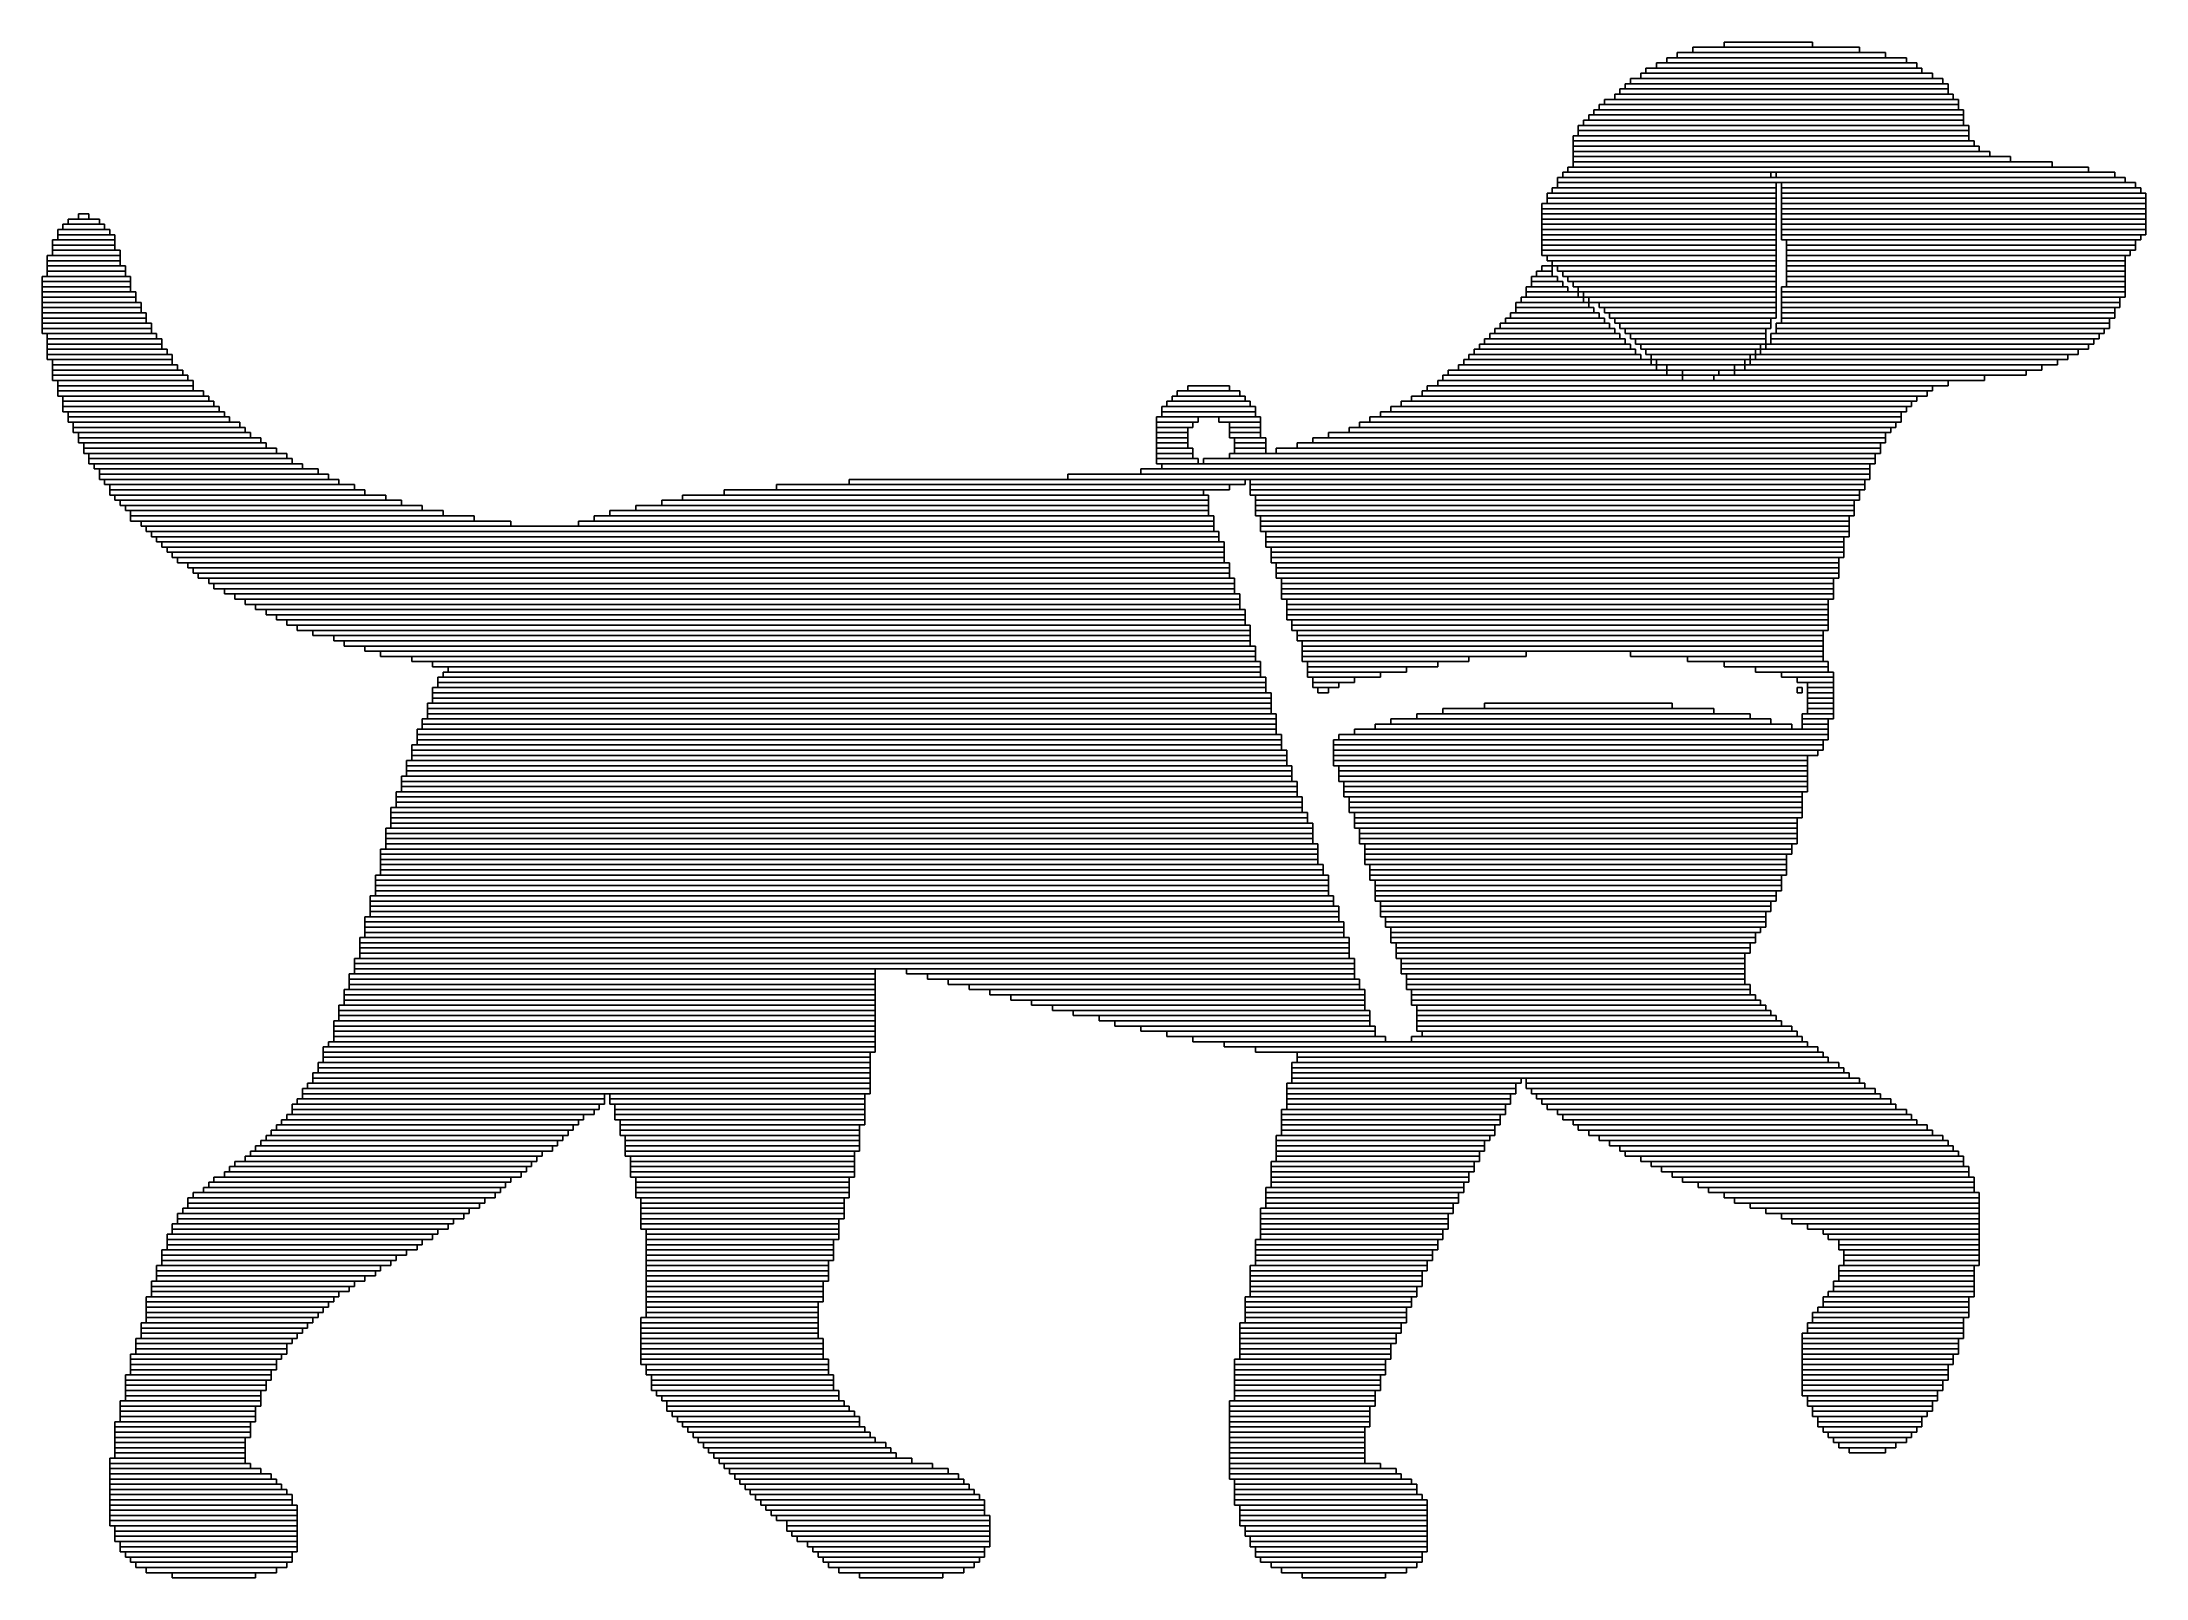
# Model space of a CAD drawing. Extents: x 310 to 714, y 365 to 660.
import ezdxf

# ---------------------------------------------------------------- set-up
doc = ezdxf.new("R2010")
doc.units = 0

msp = doc.modelspace()

# ---------------------------------------------------------------- linework, layer by layer
for p, q in [((627, 659), (659, 659)), ((627, 658), (627, 659)), ((633, 660), (650, 660)), ((633, 659), (633, 660)), ((650, 659), (633, 659)), ((650, 660), (650, 659)), ((659, 659), (659, 658)), ((618, 655), (671, 655)), ((618, 654), (618, 655)), ((620, 656), (670, 656)), ((620, 655), (620, 656)), ((670, 655), (620, 655)), ((622, 657), (668, 657)), ((622, 656), (622, 657)), ((668, 656), (622, 656)), ((624, 658), (664, 658)), ((624, 657), (624, 658)), ((664, 657), (624, 657)), ((659, 658), (627, 658)), ((664, 658), (664, 657)), ((668, 657), (668, 656)), ((670, 656), (670, 655)), ((671, 655), (671, 654)), ((613, 651), (676, 651)), ((613, 650), (613, 651)), ((614, 652), (676, 652)), ((614, 651), (614, 652)), ((676, 651), (614, 651)), ((615, 653), (675, 653)), ((615, 652), (615, 653)), ((675, 652), (615, 652)), ((617, 654), (673, 654)), ((617, 653), (617, 654)), ((673, 653), (617, 653)), ((671, 654), (618, 654)), ((673, 654), (673, 653)), ((675, 653), (675, 652)), ((676, 652), (676, 651)), ((676, 651), (676, 650)), ((608, 647), (679, 647)), ((608, 646), (608, 647)), ((609, 648), (678, 648)), ((609, 647), (609, 648)), ((678, 647), (609, 647)), ((610, 649), (678, 649)), ((610, 648), (610, 649)), ((678, 648), (610, 648)), ((612, 650), (677, 650)), ((612, 649), (612, 650)), ((677, 649), (612, 649)), ((676, 650), (613, 650)), ((677, 650), (677, 649)), ((678, 649), (678, 648)), ((678, 648), (678, 647)), ((679, 647), (679, 646)), ((605, 644), (680, 644)), ((605, 643), (605, 644)), ((680, 643), (605, 643)), ((605, 643), (680, 643)), ((605, 642), (605, 643)), ((606, 645), (679, 645)), ((606, 644), (606, 645)), ((679, 644), (606, 644)), ((607, 646), (679, 646)), ((607, 645), (607, 646)), ((679, 645), (607, 645)), ((679, 646), (608, 646)), ((679, 646), (679, 645)), ((679, 645), (679, 644)), ((680, 644), (680, 643)), ((680, 643), (680, 642)), ((604, 642), (680, 642)), ((604, 641), (604, 642)), ((680, 641), (604, 641)), ((604, 641), (681, 641)), ((604, 640), (604, 641)), ((681, 640), (604, 640)), ((604, 640), (682, 640)), ((604, 639), (604, 640)), ((682, 639), (604, 639)), ((604, 639), (684, 639)), ((604, 638), (604, 639)), ((680, 642), (605, 642)), ((680, 642), (680, 641)), ((681, 641), (681, 640)), ((682, 640), (682, 639)), ((684, 639), (684, 638)), ((602, 635), (642, 635)), ((602, 634), (602, 635)), ((603, 636), (703, 636)), ((603, 635), (603, 636)), ((703, 635), (603, 635)), ((684, 638), (604, 638)), ((604, 638), (688, 638)), ((604, 637), (604, 638)), ((688, 637), (604, 637)), ((604, 637), (696, 637)), ((604, 636), (604, 637)), ((696, 636), (604, 636)), ((642, 635), (642, 634)), ((643, 635), (708, 635)), ((643, 634), (643, 635)), ((688, 638), (688, 637)), ((696, 637), (696, 636)), ((703, 636), (703, 635)), ((708, 635), (708, 634)), ((599, 631), (643, 631)), ((599, 630), (599, 631)), ((600, 632), (643, 632)), ((600, 631), (600, 632)), ((643, 631), (600, 631)), ((601, 634), (710, 634)), ((601, 633), (601, 634)), ((710, 633), (601, 633)), ((601, 633), (643, 633)), ((601, 632), (601, 633)), ((643, 632), (601, 632)), ((642, 634), (602, 634)), ((708, 634), (643, 634)), ((643, 633), (643, 632)), ((643, 632), (643, 631)), ((643, 631), (643, 630)), ((644, 633), (712, 633)), ((644, 632), (644, 633)), ((712, 632), (644, 632)), ((644, 632), (713, 632)), ((644, 631), (644, 632)), ((713, 631), (644, 631)), ((644, 631), (714, 631)), ((644, 630), (644, 631)), ((710, 634), (710, 633)), ((712, 633), (712, 632)), ((713, 632), (713, 631)), ((714, 631), (714, 630)), ((317, 627), (319, 627)), ((317, 626), (317, 627)), ((319, 627), (319, 626)), ((598, 629), (643, 629)), ((598, 628), (598, 629)), ((643, 628), (598, 628)), ((598, 628), (643, 628)), ((598, 627), (598, 628)), ((643, 627), (598, 627)), ((598, 627), (643, 627)), ((598, 626), (598, 627)), ((643, 630), (599, 630)), ((599, 630), (643, 630)), ((599, 629), (599, 630)), ((643, 629), (599, 629)), ((643, 630), (643, 629)), ((643, 629), (643, 628)), ((643, 628), (643, 627)), ((643, 627), (643, 626)), ((714, 630), (644, 630)), ((644, 630), (714, 630)), ((644, 629), (644, 630)), ((714, 629), (644, 629)), ((644, 629), (714, 629)), ((644, 628), (644, 629)), ((714, 628), (644, 628)), ((644, 628), (714, 628)), ((644, 627), (644, 628)), ((714, 627), (644, 627)), ((644, 627), (714, 627)), ((644, 626), (644, 627)), ((714, 630), (714, 629)), ((714, 629), (714, 628)), ((714, 628), (714, 627)), ((714, 627), (714, 626)), ((313, 624), (323, 624)), ((313, 623), (313, 624)), ((323, 623), (313, 623)), ((313, 623), (324, 623)), ((313, 622), (313, 623)), ((314, 625), (322, 625)), ((314, 624), (314, 625)), ((322, 624), (314, 624)), ((315, 626), (321, 626)), ((315, 625), (315, 626)), ((321, 625), (315, 625)), ((319, 626), (317, 626)), ((321, 626), (321, 625)), ((322, 625), (322, 624)), ((323, 624), (323, 623)), ((324, 623), (324, 622)), ((643, 626), (598, 626)), ((598, 626), (643, 626)), ((598, 625), (598, 626)), ((643, 625), (598, 625)), ((598, 625), (643, 625)), ((598, 624), (598, 625)), ((643, 624), (598, 624)), ((598, 624), (643, 624)), ((598, 623), (598, 624)), ((643, 623), (598, 623)), ((598, 623), (643, 623)), ((598, 622), (598, 623)), ((643, 626), (643, 625)), ((643, 625), (643, 624)), ((643, 624), (643, 623)), ((643, 623), (643, 622)), ((714, 626), (644, 626)), ((644, 626), (714, 626)), ((644, 625), (644, 626)), ((714, 625), (644, 625)), ((644, 625), (714, 625)), ((644, 624), (644, 625)), ((714, 624), (644, 624)), ((644, 624), (714, 624)), ((644, 623), (644, 624)), ((714, 623), (644, 623)), ((644, 623), (713, 623)), ((644, 622), (644, 623)), ((713, 623), (713, 622)), ((714, 626), (714, 625)), ((714, 625), (714, 624)), ((714, 624), (714, 623)), ((311, 619), (325, 619)), ((311, 618), (311, 619)), ((312, 622), (324, 622)), ((312, 621), (312, 622)), ((324, 621), (312, 621)), ((312, 621), (324, 621)), ((312, 620), (312, 621)), ((324, 620), (312, 620)), ((312, 620), (325, 620)), ((312, 619), (312, 620)), ((325, 619), (312, 619)), ((324, 622), (313, 622)), ((324, 622), (324, 621)), ((324, 621), (324, 620)), ((325, 620), (325, 619)), ((325, 619), (325, 618)), ((643, 622), (598, 622)), ((598, 622), (643, 622)), ((598, 621), (598, 622)), ((643, 621), (598, 621)), ((598, 621), (643, 621)), ((598, 620), (598, 621)), ((643, 620), (598, 620)), ((598, 620), (643, 620)), ((598, 619), (598, 620)), ((643, 619), (598, 619)), ((599, 619), (643, 619)), ((599, 618), (599, 619)), ((643, 622), (643, 621)), ((643, 621), (643, 620)), ((643, 620), (643, 619)), ((643, 619), (643, 618)), ((713, 622), (644, 622)), ((645, 622), (712, 622)), ((645, 621), (645, 622)), ((712, 621), (645, 621)), ((645, 621), (712, 621)), ((645, 620), (645, 621)), ((712, 620), (645, 620)), ((645, 620), (711, 620)), ((645, 619), (645, 620)), ((711, 619), (645, 619)), ((645, 619), (710, 619)), ((645, 618), (645, 619)), ((710, 619), (710, 618)), ((711, 620), (711, 619)), ((712, 622), (712, 621)), ((712, 621), (712, 620)), ((310, 615), (327, 615)), ((310, 614), (310, 615)), ((325, 618), (311, 618)), ((311, 618), (325, 618)), ((311, 617), (311, 618)), ((325, 617), (311, 617)), ((311, 617), (326, 617)), ((311, 616), (311, 617)), ((326, 616), (311, 616)), ((311, 616), (326, 616)), ((311, 615), (311, 616)), ((326, 615), (311, 615)), ((325, 618), (325, 617)), ((326, 617), (326, 616)), ((326, 616), (326, 615)), ((327, 615), (327, 614)), ((596, 615), (601, 615)), ((596, 614), (596, 615)), ((597, 616), (600, 616)), ((597, 615), (597, 616)), ((600, 615), (597, 615)), ((598, 617), (600, 617)), ((598, 616), (598, 617)), ((600, 616), (598, 616)), ((643, 618), (599, 618)), ((600, 618), (643, 618)), ((600, 617), (600, 618)), ((643, 617), (600, 617)), ((600, 617), (600, 616)), ((600, 616), (600, 615)), ((601, 617), (643, 617)), ((601, 616), (601, 617)), ((643, 616), (601, 616)), ((601, 615), (601, 614)), ((602, 616), (643, 616)), ((602, 615), (602, 616)), ((643, 615), (602, 615)), ((603, 615), (643, 615)), ((603, 614), (603, 615)), ((643, 618), (643, 617)), ((643, 617), (643, 616)), ((643, 616), (643, 615)), ((643, 615), (643, 614)), ((710, 618), (645, 618)), ((645, 618), (710, 618)), ((645, 617), (645, 618)), ((710, 617), (645, 617)), ((645, 617), (710, 617)), ((645, 616), (645, 617)), ((710, 616), (645, 616)), ((645, 616), (710, 616)), ((645, 615), (645, 616)), ((710, 615), (645, 615)), ((645, 615), (710, 615)), ((645, 614), (645, 615)), ((710, 618), (710, 617)), ((710, 617), (710, 616)), ((710, 616), (710, 615)), ((710, 615), (710, 614)), ((327, 614), (310, 614)), ((310, 614), (327, 614)), ((310, 613), (310, 614)), ((327, 613), (310, 613)), ((310, 613), (327, 613)), ((310, 612), (310, 613)), ((327, 612), (310, 612)), ((310, 612), (328, 612)), ((310, 611), (310, 612)), ((328, 611), (310, 611)), ((310, 611), (328, 611)), ((310, 610), (310, 611)), ((327, 614), (327, 613)), ((327, 613), (327, 612)), ((328, 612), (328, 611)), ((328, 611), (328, 610)), ((594, 611), (606, 611)), ((594, 610), (594, 611)), ((595, 613), (603, 613)), ((595, 612), (595, 613)), ((603, 612), (595, 612)), ((595, 612), (605, 612)), ((595, 611), (595, 612)), ((605, 611), (595, 611)), ((601, 614), (596, 614)), ((596, 614), (602, 614)), ((596, 613), (596, 614)), ((602, 613), (596, 613)), ((602, 614), (602, 613)), ((643, 614), (603, 614)), ((603, 613), (603, 612)), ((604, 614), (643, 614)), ((604, 613), (604, 614)), ((643, 613), (604, 613)), ((605, 613), (643, 613)), ((605, 612), (605, 613)), ((643, 612), (605, 612)), ((605, 612), (605, 611)), ((606, 612), (643, 612)), ((606, 611), (606, 612)), ((643, 611), (606, 611)), ((606, 611), (606, 610)), ((607, 611), (643, 611)), ((607, 610), (607, 611)), ((643, 614), (643, 613)), ((643, 613), (643, 612)), ((643, 612), (643, 611)), ((643, 611), (643, 610)), ((644, 613), (710, 613)), ((644, 612), (644, 613)), ((710, 612), (644, 612)), ((644, 612), (710, 612)), ((644, 611), (644, 612)), ((710, 611), (644, 611)), ((644, 611), (709, 611)), ((644, 610), (644, 611)), ((710, 614), (645, 614)), ((645, 614), (710, 614)), ((645, 613), (645, 614)), ((710, 613), (645, 613)), ((709, 611), (709, 610)), ((710, 614), (710, 613)), ((710, 613), (710, 612)), ((710, 612), (710, 611)), ((328, 610), (310, 610)), ((310, 610), (329, 610)), ((310, 609), (310, 610)), ((329, 609), (310, 609)), ((310, 609), (329, 609)), ((310, 608), (310, 609)), ((329, 608), (310, 608)), ((310, 608), (330, 608)), ((310, 607), (310, 608)), ((330, 607), (310, 607)), ((310, 607), (330, 607)), ((310, 606), (310, 607)), ((330, 606), (310, 606)), ((310, 606), (331, 606)), ((310, 605), (310, 606)), ((329, 610), (329, 609)), ((329, 609), (329, 608)), ((330, 608), (330, 607)), ((330, 607), (330, 606)), ((331, 606), (331, 605)), ((590, 606), (611, 606)), ((590, 605), (590, 606)), ((591, 607), (610, 607)), ((591, 606), (591, 607)), ((610, 606), (591, 606)), ((592, 608), (609, 608)), ((592, 607), (592, 608)), ((609, 607), (592, 607)), ((593, 610), (607, 610)), ((593, 609), (593, 610)), ((607, 609), (593, 609)), ((593, 609), (608, 609)), ((593, 608), (593, 609)), ((608, 608), (593, 608)), ((606, 610), (594, 610)), ((643, 610), (607, 610)), ((607, 610), (607, 609)), ((608, 609), (608, 608)), ((609, 610), (643, 610)), ((609, 609), (609, 610)), ((643, 609), (609, 609)), ((609, 608), (609, 607)), ((610, 609), (643, 609)), ((610, 608), (610, 609)), ((643, 608), (610, 608)), ((610, 607), (610, 606)), ((611, 608), (643, 608)), ((611, 607), (611, 608)), ((643, 607), (611, 607)), ((611, 606), (611, 605)), ((612, 607), (642, 607)), ((612, 606), (612, 607)), ((642, 606), (612, 606)), ((613, 606), (642, 606)), ((613, 605), (613, 606)), ((642, 607), (642, 606)), ((642, 606), (642, 605)), ((643, 610), (643, 609)), ((643, 609), (643, 608)), ((643, 608), (643, 607)), ((643, 606), (707, 606)), ((643, 605), (643, 606)), ((709, 610), (644, 610)), ((644, 610), (709, 610)), ((644, 609), (644, 610)), ((709, 609), (644, 609)), ((644, 609), (708, 609)), ((644, 608), (644, 609)), ((708, 608), (644, 608)), ((644, 608), (708, 608)), ((644, 607), (644, 608)), ((708, 607), (644, 607)), ((644, 607), (707, 607)), ((644, 606), (644, 607)), ((707, 606), (644, 606)), ((707, 607), (707, 606)), ((707, 606), (707, 605)), ((708, 609), (708, 608)), ((708, 608), (708, 607)), ((709, 610), (709, 609)), ((331, 605), (310, 605)), ((310, 605), (331, 605)), ((310, 604), (310, 605)), ((331, 604), (310, 604)), ((311, 604), (332, 604)), ((311, 603), (311, 604)), ((332, 603), (311, 603)), ((311, 603), (333, 603)), ((311, 602), (311, 603)), ((333, 602), (311, 602)), ((311, 602), (333, 602)), ((311, 601), (311, 602)), ((331, 605), (331, 604)), ((332, 604), (332, 603)), ((333, 603), (333, 602)), ((333, 602), (333, 601)), ((586, 602), (615, 602)), ((586, 601), (586, 602)), ((587, 603), (614, 603)), ((587, 602), (587, 603)), ((614, 602), (587, 602)), ((588, 604), (613, 604)), ((588, 603), (588, 604)), ((613, 603), (588, 603)), ((589, 605), (612, 605)), ((589, 604), (589, 605)), ((612, 604), (589, 604)), ((611, 605), (590, 605)), ((612, 605), (612, 604)), ((642, 605), (613, 605)), ((613, 604), (613, 603)), ((614, 605), (641, 605)), ((614, 604), (614, 605)), ((641, 604), (614, 604)), ((614, 603), (614, 602)), ((615, 604), (641, 604)), ((615, 603), (615, 604)), ((641, 603), (615, 603)), ((615, 602), (615, 601)), ((616, 603), (641, 603)), ((616, 602), (616, 603)), ((641, 602), (616, 602)), ((617, 602), (640, 602)), ((617, 601), (617, 602)), ((640, 602), (640, 601)), ((641, 605), (641, 604)), ((641, 604), (641, 603)), ((641, 603), (641, 602)), ((641, 602), (703, 602)), ((641, 601), (641, 602)), ((642, 604), (705, 604)), ((642, 603), (642, 604)), ((705, 603), (642, 603)), ((642, 603), (704, 603)), ((642, 602), (642, 603)), ((704, 602), (642, 602)), ((707, 605), (643, 605)), ((643, 605), (706, 605)), ((643, 604), (643, 605)), ((706, 604), (643, 604)), ((703, 602), (703, 601)), ((704, 603), (704, 602)), ((705, 604), (705, 603)), ((706, 605), (706, 604)), ((333, 601), (311, 601)), ((311, 601), (334, 601)), ((311, 600), (311, 601)), ((334, 600), (311, 600)), ((311, 600), (335, 600)), ((311, 599), (311, 600)), ((335, 599), (311, 599)), ((312, 599), (335, 599)), ((312, 598), (312, 599)), ((335, 598), (312, 598)), ((312, 598), (336, 598)), ((312, 597), (312, 598)), ((334, 601), (334, 600)), ((335, 600), (335, 599)), ((335, 599), (335, 598)), ((336, 598), (336, 597)), ((582, 598), (620, 598)), ((582, 597), (582, 598)), ((583, 599), (619, 599)), ((583, 598), (583, 599)), ((619, 598), (583, 598)), ((584, 600), (617, 600)), ((584, 599), (584, 600)), ((617, 599), (584, 599)), ((585, 601), (616, 601)), ((585, 600), (585, 601)), ((616, 600), (585, 600)), ((615, 601), (586, 601)), ((616, 601), (616, 600)), ((640, 601), (617, 601)), ((617, 600), (617, 599)), ((618, 601), (639, 601)), ((618, 600), (618, 601)), ((639, 600), (618, 600)), ((619, 600), (638, 600)), ((619, 599), (619, 600)), ((638, 599), (619, 599)), ((619, 599), (619, 598)), ((620, 599), (637, 599)), ((620, 598), (620, 599)), ((637, 598), (620, 598)), ((620, 598), (620, 597)), ((622, 598), (635, 598)), ((622, 597), (622, 598)), ((635, 598), (635, 597)), ((637, 599), (637, 598)), ((637, 598), (694, 598)), ((637, 597), (637, 598)), ((638, 600), (638, 599)), ((638, 599), (697, 599)), ((638, 598), (638, 599)), ((697, 598), (638, 598)), ((639, 601), (639, 600)), ((639, 600), (699, 600)), ((639, 599), (639, 600)), ((699, 599), (639, 599)), ((640, 601), (701, 601)), ((640, 600), (640, 601)), ((701, 600), (640, 600)), ((703, 601), (641, 601)), ((694, 598), (694, 597)), ((697, 599), (697, 598)), ((699, 600), (699, 599)), ((701, 601), (701, 600)), ((336, 597), (312, 597)), ((312, 597), (337, 597)), ((312, 596), (312, 597)), ((337, 596), (312, 596)), ((312, 596), (338, 596)), ((312, 595), (312, 596)), ((338, 595), (312, 595)), ((313, 595), (339, 595)), ((313, 594), (313, 595)), ((339, 594), (313, 594)), ((313, 594), (339, 594)), ((313, 593), (313, 594)), ((337, 597), (337, 596)), ((338, 596), (338, 595)), ((339, 595), (339, 594)), ((339, 594), (339, 593)), ((530, 594), (538, 594)), ((530, 593), (530, 594)), ((538, 594), (538, 593)), ((576, 594), (673, 594)), ((576, 593), (576, 594)), ((578, 595), (676, 595)), ((578, 594), (578, 595)), ((676, 594), (578, 594)), ((579, 596), (625, 596)), ((579, 595), (579, 596)), ((625, 595), (579, 595)), ((580, 597), (622, 597)), ((580, 596), (580, 597)), ((622, 596), (580, 596)), ((620, 597), (582, 597)), ((635, 597), (622, 597)), ((622, 597), (622, 596)), ((625, 597), (632, 597)), ((625, 596), (625, 597)), ((632, 596), (625, 596)), ((625, 596), (625, 595)), ((631, 596), (683, 596)), ((631, 595), (631, 596)), ((683, 595), (631, 595)), ((632, 597), (632, 596)), ((635, 597), (691, 597)), ((635, 596), (635, 597)), ((691, 596), (635, 596)), ((694, 597), (637, 597)), ((673, 594), (673, 593)), ((676, 595), (676, 594)), ((683, 596), (683, 595)), ((691, 597), (691, 596)), ((339, 593), (313, 593)), ((313, 593), (341, 593)), ((313, 592), (313, 593)), ((341, 592), (313, 592)), ((314, 592), (342, 592)), ((314, 591), (314, 592)), ((342, 591), (314, 591)), ((314, 591), (343, 591)), ((314, 590), (314, 591)), ((343, 590), (314, 590)), ((314, 590), (344, 590)), ((314, 589), (314, 590)), ((341, 593), (341, 592)), ((342, 592), (342, 591)), ((343, 591), (343, 590)), ((344, 590), (344, 589)), ((525, 590), (543, 590)), ((525, 589), (525, 590)), ((526, 591), (542, 591)), ((526, 590), (526, 591)), ((542, 590), (526, 590)), ((527, 592), (541, 592)), ((527, 591), (527, 592)), ((541, 591), (527, 591)), ((528, 593), (540, 593)), ((528, 592), (528, 593)), ((540, 592), (528, 592)), ((538, 593), (530, 593)), ((540, 593), (540, 592)), ((541, 592), (541, 591)), ((542, 591), (542, 590)), ((543, 590), (543, 589)), ((569, 590), (668, 590)), ((569, 589), (569, 590)), ((571, 591), (669, 591)), ((571, 590), (571, 591)), ((669, 590), (571, 590)), ((573, 592), (670, 592)), ((573, 591), (573, 592)), ((670, 591), (573, 591)), ((575, 593), (672, 593)), ((575, 592), (575, 593)), ((672, 592), (575, 592)), ((673, 593), (576, 593)), ((668, 590), (668, 589)), ((669, 591), (669, 590)), ((670, 592), (670, 591)), ((672, 593), (672, 592)), ((344, 589), (314, 589)), ((315, 589), (345, 589)), ((315, 588), (315, 589)), ((345, 588), (315, 588)), ((315, 588), (346, 588)), ((315, 587), (315, 588)), ((346, 587), (315, 587)), ((316, 587), (348, 587)), ((316, 586), (316, 587)), ((348, 586), (316, 586)), ((316, 586), (349, 586)), ((316, 585), (316, 586)), ((345, 589), (345, 588)), ((346, 588), (346, 587)), ((348, 587), (348, 586)), ((349, 586), (349, 585)), ((524, 588), (532, 588)), ((524, 587), (524, 588)), ((532, 587), (524, 587)), ((524, 587), (531, 587)), ((524, 586), (524, 587)), ((531, 586), (524, 586)), ((524, 586), (530, 586)), ((524, 585), (524, 586)), ((543, 589), (525, 589)), ((525, 589), (543, 589)), ((525, 588), (525, 589)), ((543, 588), (525, 588)), ((530, 586), (530, 585)), ((531, 587), (531, 586)), ((532, 588), (532, 587)), ((536, 588), (544, 588)), ((536, 587), (536, 588)), ((544, 587), (536, 587)), ((538, 587), (544, 587)), ((538, 586), (538, 587)), ((544, 586), (538, 586)), ((538, 586), (544, 586)), ((538, 585), (538, 586)), ((543, 589), (543, 588)), ((544, 588), (544, 587)), ((544, 587), (544, 586)), ((544, 586), (544, 585)), ((561, 586), (665, 586)), ((561, 585), (561, 586)), ((563, 587), (666, 587)), ((563, 586), (563, 587)), ((666, 586), (563, 586)), ((565, 588), (667, 588)), ((565, 587), (565, 588)), ((667, 587), (565, 587)), ((567, 589), (667, 589)), ((567, 588), (567, 589)), ((667, 588), (567, 588)), ((668, 589), (569, 589)), ((665, 586), (665, 585)), ((666, 587), (666, 586)), ((667, 589), (667, 588)), ((667, 588), (667, 587)), ((349, 585), (316, 585)), ((317, 585), (350, 585)), ((317, 584), (317, 585)), ((350, 584), (317, 584)), ((317, 584), (352, 584)), ((317, 583), (317, 584)), ((352, 583), (317, 583)), ((318, 583), (353, 583)), ((318, 582), (318, 583)), ((353, 582), (318, 582)), ((318, 582), (355, 582)), ((318, 581), (318, 582)), ((350, 585), (350, 584)), ((352, 584), (352, 583)), ((353, 583), (353, 582)), ((355, 582), (355, 581)), ((530, 585), (524, 585)), ((524, 585), (530, 585)), ((524, 584), (524, 585)), ((530, 584), (524, 584)), ((524, 584), (530, 584)), ((524, 583), (524, 584)), ((530, 583), (524, 583)), ((524, 583), (530, 583)), ((524, 582), (524, 583)), ((530, 582), (524, 582)), ((524, 582), (531, 582)), ((524, 581), (524, 582)), ((530, 585), (530, 584)), ((530, 584), (530, 583)), ((530, 583), (530, 582)), ((531, 582), (531, 581)), ((544, 585), (538, 585)), ((538, 585), (544, 585)), ((538, 584), (538, 585)), ((544, 584), (538, 584)), ((539, 584), (545, 584)), ((539, 583), (539, 584)), ((545, 583), (539, 583)), ((539, 583), (545, 583)), ((539, 582), (539, 583)), ((545, 582), (539, 582)), ((539, 582), (545, 582)), ((539, 581), (539, 582)), ((544, 585), (544, 584)), ((545, 584), (545, 583)), ((545, 583), (545, 582)), ((545, 582), (545, 581)), ((547, 582), (663, 582)), ((547, 581), (547, 582)), ((551, 583), (663, 583)), ((551, 582), (551, 583)), ((663, 582), (551, 582)), ((554, 584), (664, 584)), ((554, 583), (554, 584)), ((664, 583), (554, 583)), ((557, 585), (664, 585)), ((557, 584), (557, 585)), ((664, 584), (557, 584)), ((665, 585), (561, 585)), ((663, 583), (663, 582)), ((663, 582), (663, 581)), ((664, 585), (664, 584)), ((664, 584), (664, 583)), ((355, 581), (318, 581)), ((319, 581), (357, 581)), ((319, 580), (319, 581)), ((357, 580), (319, 580)), ((319, 580), (358, 580)), ((319, 579), (319, 580)), ((358, 579), (319, 579)), ((320, 579), (360, 579)), ((320, 578), (320, 579)), ((360, 578), (320, 578)), ((321, 578), (363, 578)), ((321, 577), (321, 578)), ((357, 581), (357, 580)), ((358, 580), (358, 579)), ((360, 579), (360, 578)), ((363, 578), (363, 577)), ((521, 578), (661, 578)), ((521, 577), (521, 578)), ((531, 581), (524, 581)), ((524, 581), (531, 581)), ((524, 580), (524, 581)), ((531, 580), (524, 580)), ((524, 580), (532, 580)), ((524, 579), (524, 580)), ((532, 579), (524, 579)), ((525, 579), (661, 579)), ((525, 578), (525, 579)), ((661, 578), (525, 578)), ((531, 581), (531, 580)), ((532, 580), (532, 579)), ((533, 580), (662, 580)), ((533, 579), (533, 580)), ((662, 579), (533, 579)), ((538, 581), (662, 581)), ((538, 580), (538, 581)), ((662, 580), (538, 580)), ((545, 581), (539, 581)), ((663, 581), (547, 581)), ((661, 579), (661, 578)), ((661, 578), (661, 577)), ((662, 581), (662, 580)), ((662, 580), (662, 579)), ((363, 577), (321, 577)), ((321, 577), (365, 577)), ((321, 576), (321, 577)), ((365, 576), (321, 576)), ((322, 576), (367, 576)), ((322, 575), (322, 576)), ((367, 575), (322, 575)), ((323, 575), (370, 575)), ((323, 574), (323, 575)), ((370, 574), (323, 574)), ((323, 574), (372, 574)), ((323, 573), (323, 574)), ((365, 577), (365, 576)), ((367, 576), (367, 575)), ((370, 575), (370, 574)), ((372, 574), (372, 573)), ((441, 574), (533, 574)), ((441, 573), (441, 574)), ((451, 575), (538, 575)), ((451, 574), (451, 575)), ((538, 574), (451, 574)), ((465, 576), (541, 576)), ((465, 575), (465, 576)), ((541, 575), (465, 575)), ((507, 577), (661, 577)), ((507, 576), (507, 577)), ((661, 576), (507, 576)), ((661, 577), (521, 577)), ((533, 574), (533, 573)), ((538, 575), (538, 574)), ((541, 576), (541, 575)), ((542, 576), (660, 576)), ((542, 575), (542, 576)), ((660, 575), (542, 575)), ((542, 575), (660, 575)), ((542, 574), (542, 575)), ((660, 574), (542, 574)), ((542, 574), (659, 574)), ((542, 573), (542, 574)), ((659, 574), (659, 573)), ((660, 576), (660, 575)), ((660, 575), (660, 574)), ((661, 577), (661, 576)), ((372, 573), (323, 573)), ((324, 573), (376, 573)), ((324, 572), (324, 573)), ((376, 572), (324, 572)), ((325, 572), (379, 572)), ((325, 571), (325, 572)), ((379, 571), (325, 571)), ((326, 571), (383, 571)), ((326, 570), (326, 571)), ((383, 570), (326, 570)), ((327, 570), (387, 570)), ((327, 569), (327, 570)), ((376, 573), (376, 572)), ((379, 572), (379, 571)), ((383, 571), (383, 570)), ((387, 570), (387, 569)), ((419, 570), (534, 570)), ((419, 569), (419, 570)), ((424, 571), (534, 571)), ((424, 570), (424, 571)), ((534, 570), (424, 570)), ((429, 572), (534, 572)), ((429, 571), (429, 572)), ((534, 571), (429, 571)), ((433, 573), (534, 573)), ((433, 572), (433, 573)), ((534, 572), (433, 572)), ((533, 573), (441, 573)), ((534, 573), (534, 572)), ((534, 572), (534, 571)), ((534, 571), (534, 570)), ((534, 570), (534, 569)), ((659, 573), (542, 573)), ((543, 573), (659, 573)), ((543, 572), (543, 573)), ((659, 572), (543, 572)), ((543, 572), (658, 572)), ((543, 571), (543, 572)), ((658, 571), (543, 571)), ((543, 571), (658, 571)), ((543, 570), (543, 571)), ((658, 570), (543, 570)), ((543, 570), (658, 570)), ((543, 569), (543, 570)), ((658, 572), (658, 571)), ((658, 571), (658, 570)), ((658, 570), (658, 569)), ((659, 573), (659, 572)), ((387, 569), (327, 569)), ((327, 569), (393, 569)), ((327, 568), (327, 569)), ((393, 568), (327, 568)), ((329, 568), (400, 568)), ((329, 567), (329, 568)), ((400, 567), (329, 567)), ((330, 567), (535, 567)), ((330, 566), (330, 567)), ((535, 566), (330, 566)), ((331, 566), (536, 566)), ((331, 565), (331, 566)), ((393, 569), (393, 568)), ((400, 568), (400, 567)), ((413, 568), (535, 568)), ((413, 567), (413, 568)), ((535, 567), (413, 567)), ((416, 569), (535, 569)), ((416, 568), (416, 569)), ((535, 568), (416, 568)), ((534, 569), (419, 569)), ((535, 569), (535, 568)), ((535, 568), (535, 567)), ((535, 567), (535, 566)), ((536, 566), (536, 565)), ((658, 569), (543, 569)), ((544, 569), (657, 569)), ((544, 568), (544, 569)), ((657, 568), (544, 568)), ((544, 568), (657, 568)), ((544, 567), (544, 568)), ((657, 567), (544, 567)), ((544, 567), (657, 567)), ((544, 566), (544, 567)), ((657, 566), (544, 566)), ((545, 566), (657, 566)), ((545, 565), (545, 566)), ((657, 569), (657, 568)), ((657, 568), (657, 567)), ((657, 567), (657, 566)), ((657, 566), (657, 565)), ((536, 565), (331, 565)), ((332, 565), (536, 565)), ((332, 564), (332, 565)), ((536, 564), (332, 564)), ((333, 564), (537, 564)), ((333, 563), (333, 564)), ((537, 563), (333, 563)), ((334, 563), (537, 563)), ((334, 562), (334, 563)), ((537, 562), (334, 562)), ((335, 562), (537, 562)), ((335, 561), (335, 562)), ((536, 565), (536, 564)), ((537, 564), (537, 563)), ((537, 563), (537, 562)), ((537, 562), (537, 561)), ((657, 565), (545, 565)), ((545, 565), (656, 565)), ((545, 564), (545, 565)), ((656, 564), (545, 564)), ((545, 564), (656, 564)), ((545, 563), (545, 564)), ((656, 563), (545, 563)), ((546, 563), (656, 563)), ((546, 562), (546, 563)), ((656, 562), (546, 562)), ((546, 562), (656, 562)), ((546, 561), (546, 562)), ((656, 565), (656, 564)), ((656, 564), (656, 563)), ((656, 563), (656, 562)), ((656, 562), (656, 561)), ((537, 561), (335, 561)), ((336, 561), (537, 561)), ((336, 560), (336, 561)), ((537, 560), (336, 560)), ((338, 560), (538, 560)), ((338, 559), (338, 560)), ((538, 559), (338, 559)), ((339, 559), (538, 559)), ((339, 558), (339, 559)), ((538, 558), (339, 558)), ((340, 558), (538, 558)), ((340, 557), (340, 558)), ((537, 561), (537, 560)), ((538, 560), (538, 559)), ((538, 559), (538, 558)), ((538, 558), (538, 557)), ((656, 561), (546, 561)), ((546, 561), (655, 561)), ((546, 560), (546, 561)), ((655, 560), (546, 560)), ((547, 560), (655, 560)), ((547, 559), (547, 560)), ((655, 559), (547, 559)), ((547, 559), (655, 559)), ((547, 558), (547, 559)), ((655, 558), (547, 558)), ((547, 558), (655, 558)), ((547, 557), (547, 558)), ((655, 561), (655, 560)), ((655, 560), (655, 559)), ((655, 559), (655, 558)), ((655, 558), (655, 557)), ((538, 557), (340, 557)), ((342, 557), (539, 557)), ((342, 556), (342, 557)), ((539, 556), (342, 556)), ((343, 556), (539, 556)), ((343, 555), (343, 556)), ((539, 555), (343, 555)), ((345, 555), (539, 555)), ((345, 554), (345, 555)), ((539, 554), (345, 554)), ((347, 554), (540, 554)), ((347, 553), (347, 554)), ((539, 557), (539, 556)), ((539, 556), (539, 555)), ((539, 555), (539, 554)), ((540, 554), (540, 553)), ((655, 557), (547, 557)), ((548, 557), (654, 557)), ((548, 556), (548, 557)), ((654, 556), (548, 556)), ((548, 556), (654, 556)), ((548, 555), (548, 556)), ((654, 555), (548, 555)), ((548, 555), (654, 555)), ((548, 554), (548, 555)), ((654, 554), (548, 554)), ((548, 554), (654, 554)), ((548, 553), (548, 554)), ((654, 557), (654, 556)), ((654, 556), (654, 555)), ((654, 555), (654, 554)), ((654, 554), (654, 553)), ((540, 553), (347, 553)), ((349, 553), (540, 553)), ((349, 552), (349, 553)), ((540, 552), (349, 552)), ((351, 552), (540, 552)), ((351, 551), (351, 552)), ((540, 551), (351, 551)), ((353, 551), (541, 551)), ((353, 550), (353, 551)), ((541, 550), (353, 550)), ((355, 550), (541, 550)), ((355, 549), (355, 550)), ((540, 553), (540, 552)), ((540, 552), (540, 551)), ((541, 551), (541, 550)), ((541, 550), (541, 549)), ((654, 553), (548, 553)), ((549, 553), (653, 553)), ((549, 552), (549, 553)), ((653, 552), (549, 552)), ((549, 552), (653, 552)), ((549, 551), (549, 552)), ((653, 551), (549, 551)), ((549, 551), (653, 551)), ((549, 550), (549, 551)), ((653, 550), (549, 550)), ((549, 550), (653, 550)), ((549, 549), (549, 550)), ((653, 553), (653, 552)), ((653, 552), (653, 551)), ((653, 551), (653, 550)), ((653, 550), (653, 549)), ((541, 549), (355, 549)), ((357, 549), (541, 549)), ((357, 548), (357, 549)), ((541, 548), (357, 548)), ((359, 548), (542, 548)), ((359, 547), (359, 548)), ((542, 547), (359, 547)), ((362, 547), (542, 547)), ((362, 546), (362, 547)), ((542, 546), (362, 546)), ((366, 546), (542, 546)), ((366, 545), (366, 546)), ((541, 549), (541, 548)), ((542, 548), (542, 547)), ((542, 547), (542, 546)), ((542, 546), (542, 545)), ((653, 549), (549, 549)), ((550, 549), (653, 549)), ((550, 548), (550, 549)), ((653, 548), (550, 548)), ((550, 548), (653, 548)), ((550, 547), (550, 548)), ((653, 547), (550, 547)), ((551, 547), (652, 547)), ((551, 546), (551, 547)), ((652, 546), (551, 546)), ((551, 546), (652, 546)), ((551, 545), (551, 546)), ((652, 547), (652, 546)), ((652, 546), (652, 545)), ((653, 549), (653, 548)), ((653, 548), (653, 547)), ((542, 545), (366, 545)), ((368, 545), (542, 545)), ((368, 544), (368, 545)), ((542, 544), (368, 544)), ((372, 544), (543, 544)), ((372, 543), (372, 544)), ((543, 543), (372, 543)), ((375, 543), (543, 543)), ((375, 542), (375, 543)), ((543, 542), (375, 542)), ((381, 542), (543, 542)), ((381, 541), (381, 542)), ((542, 545), (542, 544)), ((543, 544), (543, 543)), ((543, 543), (543, 542)), ((543, 542), (543, 541)), ((652, 545), (551, 545)), ((552, 545), (652, 545)), ((552, 544), (552, 545)), ((652, 544), (552, 544)), ((552, 544), (652, 544)), ((552, 543), (552, 544)), ((652, 543), (552, 543)), ((552, 543), (595, 543)), ((552, 542), (552, 543)), ((595, 542), (552, 542)), ((552, 542), (584, 542)), ((552, 541), (552, 542)), ((584, 542), (584, 541)), ((595, 543), (595, 542)), ((615, 543), (652, 543)), ((615, 542), (615, 543)), ((652, 542), (615, 542)), ((626, 542), (652, 542)), ((626, 541), (626, 542)), ((652, 545), (652, 544)), ((652, 544), (652, 543)), ((652, 543), (652, 542)), ((652, 542), (652, 541)), ((543, 541), (381, 541)), ((385, 541), (544, 541)), ((385, 540), (385, 541)), ((544, 540), (385, 540)), ((386, 538), (545, 538)), ((386, 537), (386, 538)), ((387, 539), (544, 539)), ((387, 538), (387, 539)), ((544, 538), (387, 538)), ((388, 540), (544, 540)), ((388, 539), (388, 540)), ((544, 539), (388, 539)), ((544, 541), (544, 540)), ((544, 540), (544, 539)), ((544, 539), (544, 538)), ((545, 538), (545, 537)), ((584, 541), (552, 541)), ((553, 541), (578, 541)), ((553, 540), (553, 541)), ((578, 540), (553, 540)), ((553, 540), (572, 540)), ((553, 539), (553, 540)), ((572, 539), (553, 539)), ((553, 539), (567, 539)), ((553, 538), (553, 539)), ((567, 538), (553, 538)), ((554, 538), (562, 538)), ((554, 537), (554, 538)), ((562, 538), (562, 537)), ((567, 539), (567, 538)), ((572, 540), (572, 539)), ((578, 541), (578, 540)), ((652, 541), (626, 541)), ((633, 541), (653, 541)), ((633, 540), (633, 541)), ((653, 540), (633, 540)), ((639, 540), (653, 540)), ((639, 539), (639, 540)), ((653, 539), (639, 539)), ((644, 539), (654, 539)), ((644, 538), (644, 539)), ((654, 538), (644, 538)), ((647, 538), (654, 538)), ((647, 537), (647, 538)), ((653, 541), (653, 540)), ((653, 540), (653, 539)), ((654, 539), (654, 538)), ((654, 538), (654, 537)), ((385, 536), (545, 536)), ((385, 535), (385, 536)), ((545, 535), (385, 535)), ((385, 535), (546, 535)), ((385, 534), (385, 535)), ((546, 534), (385, 534)), ((385, 534), (546, 534)), ((385, 533), (385, 534)), ((545, 537), (386, 537)), ((386, 537), (545, 537)), ((386, 536), (386, 537)), ((545, 536), (386, 536)), ((545, 537), (545, 536)), ((545, 536), (545, 535)), ((546, 535), (546, 534)), ((546, 534), (546, 533)), ((562, 537), (554, 537)), ((554, 537), (559, 537)), ((554, 536), (554, 537)), ((559, 536), (554, 536)), ((555, 536), (557, 536)), ((555, 535), (555, 536)), ((557, 535), (555, 535)), ((557, 536), (557, 535)), ((559, 537), (559, 536)), ((654, 537), (647, 537)), ((647, 536), (648, 536)), ((647, 535), (647, 536)), ((648, 535), (647, 535)), ((648, 536), (648, 535)), ((649, 537), (654, 537)), ((649, 536), (649, 537)), ((654, 536), (649, 536)), ((649, 536), (654, 536)), ((649, 535), (649, 536)), ((654, 535), (649, 535)), ((649, 535), (654, 535)), ((649, 534), (649, 535)), ((654, 534), (649, 534)), ((649, 534), (654, 534)), ((649, 533), (649, 534)), ((654, 537), (654, 536)), ((654, 536), (654, 535)), ((654, 535), (654, 534)), ((654, 534), (654, 533)), ((383, 530), (547, 530)), ((383, 529), (383, 530)), ((384, 533), (546, 533)), ((384, 532), (384, 533)), ((546, 532), (384, 532)), ((384, 532), (546, 532)), ((384, 531), (384, 532)), ((546, 531), (384, 531)), ((384, 531), (547, 531)), ((384, 530), (384, 531)), ((547, 530), (384, 530)), ((546, 533), (385, 533)), ((546, 533), (546, 532)), ((546, 532), (546, 531)), ((547, 531), (547, 530)), ((547, 530), (547, 529)), ((569, 530), (642, 530)), ((569, 529), (569, 530)), ((574, 531), (638, 531)), ((574, 530), (574, 531)), ((638, 530), (574, 530)), ((579, 532), (631, 532)), ((579, 531), (579, 532)), ((631, 531), (579, 531)), ((587, 533), (623, 533)), ((587, 532), (587, 533)), ((623, 532), (587, 532)), ((623, 533), (623, 532)), ((631, 532), (631, 531)), ((638, 531), (638, 530)), ((642, 530), (642, 529)), ((648, 531), (654, 531)), ((648, 530), (648, 531)), ((654, 530), (648, 530)), ((648, 530), (653, 530)), ((648, 529), (648, 530)), ((654, 533), (649, 533)), ((649, 533), (654, 533)), ((649, 532), (649, 533)), ((654, 532), (649, 532)), ((649, 532), (654, 532)), ((649, 531), (649, 532)), ((654, 531), (649, 531)), ((653, 530), (653, 529)), ((654, 533), (654, 532)), ((654, 532), (654, 531)), ((654, 531), (654, 530)), ((382, 528), (547, 528)), ((382, 527), (382, 528)), ((547, 527), (382, 527)), ((382, 527), (548, 527)), ((382, 526), (382, 527)), ((548, 526), (382, 526)), ((382, 526), (548, 526)), ((382, 525), (382, 526)), ((547, 529), (383, 529)), ((383, 529), (547, 529)), ((383, 528), (383, 529)), ((547, 528), (383, 528)), ((547, 529), (547, 528)), ((547, 528), (547, 527)), ((548, 527), (548, 526)), ((548, 526), (548, 525)), ((558, 526), (652, 526)), ((558, 525), (558, 526)), ((559, 527), (653, 527)), ((559, 526), (559, 527)), ((653, 526), (559, 526)), ((562, 528), (653, 528)), ((562, 527), (562, 528)), ((653, 527), (562, 527)), ((566, 529), (646, 529)), ((566, 528), (566, 529)), ((646, 528), (566, 528)), ((642, 529), (569, 529)), ((646, 529), (646, 528)), ((653, 529), (648, 529)), ((648, 529), (653, 529)), ((648, 528), (648, 529)), ((653, 528), (648, 528)), ((652, 526), (652, 525)), ((653, 529), (653, 528)), ((653, 528), (653, 527)), ((653, 527), (653, 526)), ((380, 522), (549, 522)), ((380, 521), (380, 522)), ((381, 525), (548, 525)), ((381, 524), (381, 525)), ((548, 524), (381, 524)), ((381, 524), (549, 524)), ((381, 523), (381, 524)), ((549, 523), (381, 523)), ((381, 523), (549, 523)), ((381, 522), (381, 523)), ((549, 522), (381, 522)), ((548, 525), (382, 525)), ((548, 525), (548, 524)), ((549, 524), (549, 523)), ((549, 523), (549, 522)), ((549, 522), (549, 521)), ((652, 525), (558, 525)), ((558, 525), (652, 525)), ((558, 524), (558, 525)), ((652, 524), (558, 524)), ((558, 524), (651, 524)), ((558, 523), (558, 524)), ((651, 523), (558, 523)), ((558, 523), (649, 523)), ((558, 522), (558, 523)), ((649, 522), (558, 522)), ((558, 522), (649, 522)), ((558, 521), (558, 522)), ((649, 523), (649, 522)), ((649, 522), (649, 521)), ((651, 524), (651, 523)), ((652, 525), (652, 524)), ((379, 519), (550, 519)), ((379, 518), (379, 519)), ((550, 518), (379, 518)), ((379, 518), (551, 518)), ((379, 517), (379, 518)), ((549, 521), (380, 521)), ((380, 521), (550, 521)), ((380, 520), (380, 521)), ((550, 520), (380, 520)), ((380, 520), (550, 520)), ((380, 519), (380, 520)), ((550, 519), (380, 519)), ((550, 521), (550, 520)), ((550, 520), (550, 519)), ((550, 519), (550, 518)), ((551, 518), (551, 517)), ((649, 521), (558, 521)), ((559, 521), (649, 521)), ((559, 520), (559, 521)), ((649, 520), (559, 520)), ((559, 520), (649, 520)), ((559, 519), (559, 520)), ((649, 519), (559, 519)), ((559, 519), (649, 519)), ((559, 518), (559, 519)), ((649, 518), (559, 518)), ((560, 518), (649, 518)), ((560, 517), (560, 518)), ((649, 521), (649, 520)), ((649, 520), (649, 519)), ((649, 519), (649, 518)), ((649, 518), (649, 517)), ((378, 516), (551, 516)), ((378, 515), (378, 516)), ((551, 515), (378, 515)), ((378, 515), (552, 515)), ((378, 514), (378, 515)), ((552, 514), (378, 514)), ((378, 514), (552, 514)), ((378, 513), (378, 514)), ((551, 517), (379, 517)), ((379, 517), (551, 517)), ((379, 516), (379, 517)), ((551, 516), (379, 516)), ((551, 517), (551, 516)), ((551, 516), (551, 515)), ((552, 515), (552, 514)), ((552, 514), (552, 513)), ((649, 517), (560, 517)), ((560, 517), (649, 517)), ((560, 516), (560, 517)), ((649, 516), (560, 516)), ((560, 516), (648, 516)), ((560, 515), (560, 516)), ((648, 515), (560, 515)), ((561, 515), (648, 515)), ((561, 514), (561, 515)), ((648, 514), (561, 514)), ((561, 514), (648, 514)), ((561, 513), (561, 514)), ((648, 516), (648, 515)), ((648, 515), (648, 514)), ((648, 514), (648, 513)), ((649, 517), (649, 516)), ((377, 513), (552, 513)), ((377, 512), (377, 513)), ((552, 512), (377, 512)), ((377, 512), (553, 512)), ((377, 511), (377, 512)), ((553, 511), (377, 511)), ((377, 511), (553, 511)), ((377, 510), (377, 511)), ((553, 510), (377, 510)), ((377, 510), (554, 510)), ((377, 509), (377, 510)), ((552, 513), (378, 513)), ((552, 513), (552, 512)), ((553, 512), (553, 511)), ((553, 511), (553, 510)), ((554, 510), (554, 509)), ((648, 513), (561, 513)), ((561, 513), (648, 513)), ((561, 512), (561, 513)), ((648, 512), (561, 512)), ((562, 512), (648, 512)), ((562, 511), (562, 512)), ((648, 511), (562, 511)), ((562, 511), (647, 511)), ((562, 510), (562, 511)), ((647, 510), (562, 510)), ((562, 510), (647, 510)), ((562, 509), (562, 510)), ((647, 511), (647, 510)), ((647, 510), (647, 509)), ((648, 513), (648, 512)), ((648, 512), (648, 511)), ((375, 505), (555, 505)), ((375, 504), (375, 505)), ((376, 509), (554, 509)), ((376, 508), (376, 509)), ((554, 508), (376, 508)), ((376, 508), (554, 508)), ((376, 507), (376, 508)), ((554, 507), (376, 507)), ((376, 507), (554, 507)), ((376, 506), (376, 507)), ((554, 506), (376, 506)), ((376, 506), (555, 506)), ((376, 505), (376, 506)), ((555, 505), (376, 505)), ((554, 509), (377, 509)), ((554, 509), (554, 508)), ((554, 508), (554, 507)), ((554, 507), (554, 506)), ((555, 506), (555, 505)), ((555, 505), (555, 504)), ((647, 509), (562, 509)), ((563, 509), (647, 509)), ((563, 508), (563, 509)), ((647, 508), (563, 508)), ((563, 508), (647, 508)), ((563, 507), (563, 508)), ((647, 507), (563, 507)), ((563, 507), (647, 507)), ((563, 506), (563, 507)), ((647, 506), (563, 506)), ((564, 506), (646, 506)), ((564, 505), (564, 506)), ((646, 505), (564, 505)), ((564, 505), (646, 505)), ((564, 504), (564, 505)), ((646, 506), (646, 505)), ((646, 505), (646, 504)), ((647, 509), (647, 508)), ((647, 508), (647, 507)), ((647, 507), (647, 506)), ((555, 504), (375, 504)), ((375, 504), (555, 504)), ((375, 503), (375, 504)), ((555, 503), (375, 503)), ((375, 503), (555, 503)), ((375, 502), (375, 503)), ((555, 502), (375, 502)), ((375, 502), (556, 502)), ((375, 501), (375, 502)), ((556, 501), (375, 501)), ((375, 501), (556, 501)), ((375, 500), (375, 501)), ((555, 504), (555, 503)), ((555, 503), (555, 502)), ((556, 502), (556, 501)), ((556, 501), (556, 500)), ((646, 504), (564, 504)), ((564, 504), (645, 504)), ((564, 503), (564, 504)), ((645, 503), (564, 503)), ((564, 503), (645, 503)), ((564, 502), (564, 503)), ((645, 502), (564, 502)), ((565, 502), (645, 502)), ((565, 501), (565, 502)), ((645, 501), (565, 501)), ((565, 501), (645, 501)), ((565, 500), (565, 501)), ((645, 504), (645, 503)), ((645, 503), (645, 502)), ((645, 502), (645, 501)), ((645, 501), (645, 500)), ((374, 500), (557, 500)), ((374, 499), (374, 500)), ((557, 499), (374, 499)), ((374, 499), (557, 499)), ((374, 498), (374, 499)), ((557, 498), (374, 498)), ((374, 498), (557, 498)), ((374, 497), (374, 498)), ((557, 497), (374, 497)), ((374, 497), (557, 497)), ((374, 496), (374, 497)), ((556, 500), (375, 500)), ((557, 500), (557, 499)), ((557, 499), (557, 498)), ((557, 498), (557, 497)), ((557, 497), (557, 496)), ((645, 500), (565, 500)), ((565, 500), (644, 500)), ((565, 499), (565, 500)), ((644, 499), (565, 499)), ((566, 499), (644, 499)), ((566, 498), (566, 499)), ((644, 498), (566, 498)), ((566, 498), (644, 498)), ((566, 497), (566, 498)), ((644, 497), (566, 497)), ((566, 497), (643, 497)), ((566, 496), (566, 497)), ((643, 497), (643, 496)), ((644, 500), (644, 499)), ((644, 499), (644, 498)), ((644, 498), (644, 497)), ((373, 496), (558, 496)), ((373, 495), (373, 496)), ((558, 495), (373, 495)), ((373, 495), (558, 495)), ((373, 494), (373, 495)), ((558, 494), (373, 494)), ((373, 494), (559, 494)), ((373, 493), (373, 494)), ((559, 493), (373, 493)), ((373, 493), (559, 493)), ((373, 492), (373, 493)), ((557, 496), (374, 496)), ((558, 496), (558, 495)), ((558, 495), (558, 494)), ((559, 494), (559, 493)), ((559, 493), (559, 492)), ((643, 496), (566, 496)), ((566, 496), (643, 496)), ((566, 495), (566, 496)), ((643, 495), (566, 495)), ((567, 495), (642, 495)), ((567, 494), (567, 495)), ((642, 494), (567, 494)), ((567, 494), (642, 494)), ((567, 493), (567, 494)), ((642, 493), (567, 493)), ((567, 493), (641, 493)), ((567, 492), (567, 493)), ((641, 493), (641, 492)), ((642, 495), (642, 494)), ((642, 494), (642, 493)), ((643, 496), (643, 495)), ((372, 492), (559, 492)), ((372, 491), (372, 492)), ((559, 491), (372, 491)), ((372, 491), (560, 491)), ((372, 490), (372, 491)), ((560, 490), (372, 490)), ((372, 490), (560, 490)), ((372, 489), (372, 490)), ((560, 489), (372, 489)), ((372, 489), (560, 489)), ((372, 488), (372, 489)), ((559, 492), (373, 492)), ((559, 492), (559, 491)), ((560, 491), (560, 490)), ((560, 490), (560, 489)), ((560, 489), (560, 488)), ((641, 492), (567, 492)), ((568, 492), (641, 492)), ((568, 491), (568, 492)), ((641, 491), (568, 491)), ((568, 491), (641, 491)), ((568, 490), (568, 491)), ((641, 490), (568, 490)), ((569, 490), (640, 490)), ((569, 489), (569, 490)), ((640, 489), (569, 489)), ((569, 489), (639, 489)), ((569, 488), (569, 489)), ((639, 489), (639, 488)), ((640, 490), (640, 489)), ((641, 492), (641, 491)), ((641, 491), (641, 490)), ((371, 488), (561, 488)), ((371, 487), (371, 488)), ((561, 487), (371, 487)), ((371, 487), (561, 487)), ((371, 486), (371, 487)), ((561, 486), (371, 486)), ((371, 486), (561, 486)), ((371, 485), (371, 486)), ((561, 485), (371, 485)), ((371, 485), (561, 485)), ((371, 484), (371, 485)), ((560, 488), (372, 488)), ((561, 488), (561, 487)), ((561, 487), (561, 486)), ((561, 486), (561, 485)), ((561, 485), (561, 484)), ((639, 488), (569, 488)), ((569, 488), (639, 488)), ((569, 487), (569, 488)), ((639, 487), (569, 487)), ((570, 487), (638, 487)), ((570, 486), (570, 487)), ((638, 486), (570, 486)), ((570, 486), (638, 486)), ((570, 485), (570, 486)), ((638, 485), (570, 485)), ((570, 485), (637, 485)), ((570, 484), (570, 485)), ((637, 485), (637, 484)), ((638, 487), (638, 486)), ((638, 486), (638, 485)), ((639, 488), (639, 487)), ((369, 481), (470, 481)), ((369, 480), (369, 481)), ((370, 484), (562, 484)), ((370, 483), (370, 484)), ((562, 483), (370, 483)), ((370, 483), (562, 483)), ((370, 482), (370, 483)), ((562, 482), (370, 482)), ((370, 482), (470, 482)), ((370, 481), (370, 482)), ((470, 481), (370, 481)), ((561, 484), (371, 484)), ((470, 482), (470, 481)), ((470, 481), (470, 480)), ((476, 482), (562, 482)), ((476, 481), (476, 482)), ((562, 481), (476, 481)), ((480, 481), (562, 481)), ((480, 480), (480, 481)), ((562, 484), (562, 483)), ((562, 483), (562, 482)), ((562, 482), (562, 481)), ((562, 481), (562, 480)), ((637, 484), (570, 484)), ((571, 484), (637, 484)), ((571, 483), (571, 484)), ((637, 483), (571, 483)), ((571, 483), (637, 483)), ((571, 482), (571, 483)), ((637, 482), (571, 482)), ((571, 482), (637, 482)), ((571, 481), (571, 482)), ((637, 481), (571, 481)), ((572, 481), (637, 481)), ((572, 480), (572, 481)), ((637, 484), (637, 483)), ((637, 483), (637, 482)), ((637, 482), (637, 481)), ((637, 481), (637, 480)), ((368, 478), (470, 478)), ((368, 477), (368, 478)), ((470, 477), (368, 477)), ((368, 477), (470, 477)), ((368, 476), (368, 477)), ((470, 480), (369, 480)), ((369, 480), (470, 480)), ((369, 479), (369, 480)), ((470, 479), (369, 479)), ((369, 479), (470, 479)), ((369, 478), (369, 479)), ((470, 478), (369, 478)), ((470, 480), (470, 479)), ((470, 479), (470, 478)), ((470, 478), (470, 477)), ((470, 477), (470, 476)), ((562, 480), (480, 480)), ((484, 480), (563, 480)), ((484, 479), (484, 480)), ((563, 479), (484, 479)), ((488, 479), (563, 479)), ((488, 478), (488, 479)), ((563, 478), (488, 478)), ((492, 478), (564, 478)), ((492, 477), (492, 478)), ((564, 477), (492, 477)), ((496, 477), (564, 477)), ((496, 476), (496, 477)), ((563, 480), (563, 479)), ((563, 479), (563, 478)), ((564, 478), (564, 477)), ((564, 477), (564, 476)), ((637, 480), (572, 480)), ((572, 480), (637, 480)), ((572, 479), (572, 480)), ((637, 479), (572, 479)), ((572, 479), (638, 479)), ((572, 478), (572, 479)), ((638, 478), (572, 478)), ((573, 478), (638, 478)), ((573, 477), (573, 478)), ((638, 477), (573, 477)), ((573, 477), (639, 477)), ((573, 476), (573, 477)), ((637, 480), (637, 479)), ((638, 479), (638, 478)), ((638, 478), (638, 477)), ((639, 477), (639, 476)), ((367, 475), (470, 475)), ((367, 474), (367, 475)), ((470, 474), (367, 474)), ((367, 474), (470, 474)), ((367, 473), (367, 474)), ((470, 473), (367, 473)), ((367, 473), (470, 473)), ((367, 472), (367, 473)), ((470, 476), (368, 476)), ((368, 476), (470, 476)), ((368, 475), (368, 476)), ((470, 475), (368, 475)), ((470, 476), (470, 475)), ((470, 475), (470, 474)), ((470, 474), (470, 473)), ((470, 473), (470, 472)), ((564, 476), (496, 476)), ((500, 476), (564, 476)), ((500, 475), (500, 476)), ((564, 475), (500, 475)), ((504, 475), (564, 475)), ((504, 474), (504, 475)), ((564, 474), (504, 474)), ((508, 474), (565, 474)), ((508, 473), (508, 474)), ((565, 473), (508, 473)), ((513, 473), (565, 473)), ((513, 472), (513, 473)), ((564, 476), (564, 475)), ((564, 475), (564, 474)), ((565, 474), (565, 473)), ((565, 473), (565, 472)), ((639, 476), (573, 476)), ((573, 476), (640, 476)), ((573, 475), (573, 476)), ((640, 475), (573, 475)), ((574, 475), (641, 475)), ((574, 474), (574, 475)), ((641, 474), (574, 474)), ((574, 474), (642, 474)), ((574, 473), (574, 474)), ((642, 473), (574, 473)), ((574, 473), (643, 473)), ((574, 472), (574, 473)), ((640, 476), (640, 475)), ((641, 475), (641, 474)), ((642, 474), (642, 473)), ((643, 473), (643, 472)), ((366, 472), (470, 472)), ((366, 471), (366, 472)), ((470, 471), (366, 471)), ((366, 471), (470, 471)), ((366, 470), (366, 471)), ((470, 470), (366, 470)), ((366, 470), (470, 470)), ((366, 469), (366, 470)), ((470, 469), (366, 469)), ((366, 469), (470, 469)), ((366, 468), (366, 469)), ((470, 472), (367, 472)), ((470, 472), (470, 471)), ((470, 471), (470, 470)), ((470, 470), (470, 469)), ((470, 469), (470, 468)), ((565, 472), (513, 472)), ((516, 472), (565, 472)), ((516, 471), (516, 472)), ((565, 471), (516, 471)), ((521, 471), (566, 471)), ((521, 470), (521, 471)), ((566, 470), (521, 470)), ((526, 470), (566, 470)), ((526, 469), (526, 470)), ((566, 469), (526, 469)), ((531, 469), (568, 469)), ((531, 468), (531, 469)), ((565, 472), (565, 471)), ((566, 471), (566, 470)), ((566, 470), (566, 469)), ((568, 469), (568, 468)), ((573, 469), (648, 469)), ((573, 468), (573, 469)), ((643, 472), (574, 472)), ((574, 472), (644, 472)), ((574, 471), (574, 472)), ((644, 471), (574, 471)), ((574, 471), (646, 471)), ((574, 470), (574, 471)), ((646, 470), (574, 470)), ((575, 470), (647, 470)), ((575, 469), (575, 470)), ((647, 469), (575, 469)), ((644, 472), (644, 471)), ((646, 471), (646, 470)), ((647, 470), (647, 469)), ((648, 469), (648, 468)), ((364, 467), (470, 467)), ((364, 466), (364, 467)), ((470, 466), (364, 466)), ((364, 466), (469, 466)), ((364, 465), (364, 466)), ((469, 465), (364, 465)), ((364, 465), (469, 465)), ((364, 464), (364, 465)), ((365, 468), (470, 468)), ((365, 467), (365, 468)), ((470, 467), (365, 467)), ((470, 468), (366, 468)), ((469, 466), (469, 465)), ((469, 465), (469, 464)), ((470, 468), (470, 467)), ((470, 467), (470, 466)), ((568, 468), (531, 468)), ((537, 468), (649, 468)), ((537, 467), (537, 468)), ((649, 467), (537, 467)), ((543, 467), (651, 467)), ((543, 466), (543, 467)), ((651, 466), (543, 466)), ((551, 466), (652, 466)), ((551, 465), (551, 466)), ((652, 465), (551, 465)), ((551, 465), (653, 465)), ((551, 464), (551, 465)), ((648, 468), (573, 468)), ((649, 468), (649, 467)), ((651, 467), (651, 466)), ((652, 466), (652, 465)), ((653, 465), (653, 464)), ((362, 462), (469, 462)), ((362, 461), (362, 462)), ((469, 461), (362, 461)), ((362, 461), (469, 461)), ((362, 460), (362, 461)), ((363, 464), (469, 464)), ((363, 463), (363, 464)), ((469, 463), (363, 463)), ((363, 463), (469, 463)), ((363, 462), (363, 463)), ((469, 462), (363, 462)), ((469, 464), (364, 464)), ((469, 464), (469, 463)), ((469, 463), (469, 462)), ((469, 462), (469, 461)), ((469, 461), (469, 460)), ((550, 464), (655, 464)), ((550, 463), (550, 464)), ((655, 463), (550, 463)), ((550, 463), (656, 463)), ((550, 462), (550, 463)), ((656, 462), (550, 462)), ((550, 462), (657, 462)), ((550, 461), (550, 462)), ((657, 461), (550, 461)), ((550, 461), (594, 461)), ((550, 460), (550, 461)), ((653, 464), (551, 464)), ((594, 461), (594, 460)), ((595, 461), (659, 461)), ((595, 460), (595, 461)), ((655, 464), (655, 463)), ((656, 463), (656, 462)), ((657, 462), (657, 461)), ((659, 461), (659, 460)), ((359, 457), (418, 457)), ((359, 456), (359, 457)), ((360, 459), (469, 459)), ((360, 458), (360, 459)), ((469, 458), (360, 458)), ((360, 458), (418, 458)), ((360, 457), (360, 458)), ((418, 457), (360, 457)), ((361, 460), (469, 460)), ((361, 459), (361, 460)), ((469, 459), (361, 459)), ((469, 460), (362, 460)), ((418, 458), (418, 457)), ((418, 457), (418, 456)), ((419, 458), (468, 458)), ((419, 457), (419, 458)), ((468, 457), (419, 457)), ((419, 457), (468, 457)), ((419, 456), (419, 457)), ((468, 458), (468, 457)), ((468, 457), (468, 456)), ((469, 460), (469, 459)), ((469, 459), (469, 458)), ((549, 460), (593, 460)), ((549, 459), (549, 460)), ((593, 459), (549, 459)), ((549, 459), (593, 459)), ((549, 458), (549, 459)), ((593, 458), (549, 458)), ((549, 458), (592, 458)), ((549, 457), (549, 458)), ((592, 457), (549, 457)), ((549, 457), (592, 457)), ((549, 456), (549, 457)), ((594, 460), (550, 460)), ((592, 458), (592, 457)), ((592, 457), (592, 456)), ((593, 460), (593, 459)), ((593, 459), (593, 458)), ((659, 460), (595, 460)), ((595, 460), (660, 460)), ((595, 459), (595, 460)), ((660, 459), (595, 459)), ((596, 459), (662, 459)), ((596, 458), (596, 459)), ((662, 458), (596, 458)), ((597, 458), (663, 458)), ((597, 457), (597, 458)), ((663, 457), (597, 457)), ((598, 457), (665, 457)), ((598, 456), (598, 457)), ((660, 460), (660, 459)), ((662, 459), (662, 458)), ((663, 458), (663, 457)), ((665, 457), (665, 456)), ((356, 453), (413, 453)), ((356, 452), (356, 453)), ((357, 454), (414, 454)), ((357, 453), (357, 454)), ((414, 453), (357, 453)), ((358, 456), (417, 456)), ((358, 455), (358, 456)), ((417, 455), (358, 455)), ((358, 455), (416, 455)), ((358, 454), (358, 455)), ((416, 454), (358, 454)), ((418, 456), (359, 456)), ((413, 453), (413, 452)), ((414, 454), (414, 453)), ((416, 455), (416, 454)), ((417, 456), (417, 455)), ((468, 456), (419, 456)), ((420, 456), (468, 456)), ((420, 455), (420, 456)), ((468, 455), (420, 455)), ((420, 455), (468, 455)), ((420, 454), (420, 455)), ((468, 454), (420, 454)), ((420, 454), (468, 454)), ((420, 453), (420, 454)), ((468, 453), (420, 453)), ((421, 453), (468, 453)), ((421, 452), (421, 453)), ((468, 456), (468, 455)), ((468, 455), (468, 454)), ((468, 454), (468, 453)), ((468, 453), (468, 452)), ((548, 455), (591, 455)), ((548, 454), (548, 455)), ((591, 454), (548, 454)), ((548, 454), (590, 454)), ((548, 453), (548, 454)), ((590, 453), (548, 453)), ((548, 453), (590, 453)), ((548, 452), (548, 453)), ((592, 456), (549, 456)), ((549, 456), (591, 456)), ((549, 455), (549, 456)), ((591, 455), (549, 455)), ((590, 454), (590, 453)), ((590, 453), (590, 452)), ((591, 456), (591, 455)), ((591, 455), (591, 454)), ((665, 456), (598, 456)), ((599, 456), (666, 456)), ((599, 455), (599, 456)), ((666, 455), (599, 455)), ((601, 455), (668, 455)), ((601, 454), (601, 455)), ((668, 454), (601, 454)), ((602, 454), (669, 454)), ((602, 453), (602, 454)), ((669, 453), (602, 453)), ((604, 453), (670, 453)), ((604, 452), (604, 453)), ((666, 456), (666, 455)), ((668, 455), (668, 454)), ((669, 454), (669, 453)), ((670, 453), (670, 452)), ((352, 449), (409, 449)), ((352, 448), (352, 449)), ((353, 450), (410, 450)), ((353, 449), (353, 450)), ((410, 449), (353, 449)), ((354, 451), (411, 451)), ((354, 450), (354, 451)), ((411, 450), (354, 450)), ((355, 452), (412, 452)), ((355, 451), (355, 452)), ((412, 451), (355, 451)), ((413, 452), (356, 452)), ((409, 449), (409, 448)), ((410, 450), (410, 449)), ((411, 451), (411, 450)), ((412, 452), (412, 451)), ((468, 452), (421, 452)), ((421, 452), (467, 452)), ((421, 451), (421, 452)), ((467, 451), (421, 451)), ((421, 451), (467, 451)), ((421, 450), (421, 451)), ((467, 450), (421, 450)), ((422, 450), (467, 450)), ((422, 449), (422, 450)), ((467, 449), (422, 449)), ((422, 449), (467, 449)), ((422, 448), (422, 449)), ((467, 452), (467, 451)), ((467, 451), (467, 450)), ((467, 450), (467, 449)), ((467, 449), (467, 448)), ((547, 450), (588, 450)), ((547, 449), (547, 450)), ((588, 449), (547, 449)), ((547, 449), (587, 449)), ((547, 448), (547, 449)), ((590, 452), (548, 452)), ((548, 452), (589, 452)), ((548, 451), (548, 452)), ((589, 451), (548, 451)), ((548, 451), (589, 451)), ((548, 450), (548, 451)), ((589, 450), (548, 450)), ((587, 449), (587, 448)), ((588, 450), (588, 449)), ((589, 452), (589, 451)), ((589, 451), (589, 450)), ((670, 452), (604, 452)), ((605, 452), (672, 452)), ((605, 451), (605, 452)), ((672, 451), (605, 451)), ((607, 451), (673, 451)), ((607, 450), (607, 451)), ((673, 450), (607, 450)), ((609, 450), (675, 450)), ((609, 449), (609, 450)), ((675, 449), (609, 449)), ((611, 449), (676, 449)), ((611, 448), (611, 449)), ((672, 452), (672, 451)), ((673, 451), (673, 450)), ((675, 450), (675, 449)), ((676, 449), (676, 448)), ((347, 445), (404, 445)), ((347, 444), (347, 445)), ((349, 446), (405, 446)), ((349, 445), (349, 446)), ((405, 445), (349, 445)), ((350, 447), (406, 447)), ((350, 446), (350, 447)), ((406, 446), (350, 446)), ((351, 448), (408, 448)), ((351, 447), (351, 448)), ((408, 447), (351, 447)), ((409, 448), (352, 448)), ((404, 445), (404, 444)), ((405, 446), (405, 445)), ((406, 447), (406, 446)), ((408, 448), (408, 447)), ((467, 448), (422, 448)), ((422, 448), (467, 448)), ((422, 447), (422, 448)), ((467, 447), (422, 447)), ((422, 447), (466, 447)), ((422, 446), (422, 447)), ((466, 446), (422, 446)), ((423, 446), (466, 446)), ((423, 445), (423, 446)), ((466, 445), (423, 445)), ((423, 445), (466, 445)), ((423, 444), (423, 445)), ((466, 447), (466, 446)), ((466, 446), (466, 445)), ((466, 445), (466, 444)), ((467, 448), (467, 447)), ((546, 445), (585, 445)), ((546, 444), (546, 445)), ((587, 448), (547, 448)), ((547, 448), (587, 448)), ((547, 447), (547, 448)), ((587, 447), (547, 447)), ((547, 447), (586, 447)), ((547, 446), (547, 447)), ((586, 446), (547, 446)), ((547, 446), (586, 446)), ((547, 445), (547, 446)), ((586, 445), (547, 445)), ((585, 445), (585, 444)), ((586, 447), (586, 446)), ((586, 446), (586, 445)), ((587, 448), (587, 447)), ((676, 448), (611, 448)), ((613, 448), (677, 448)), ((613, 447), (613, 448)), ((677, 447), (613, 447)), ((614, 447), (678, 447)), ((614, 446), (614, 447)), ((678, 446), (614, 446)), ((617, 446), (679, 446)), ((617, 445), (617, 446)), ((679, 445), (617, 445)), ((619, 445), (679, 445)), ((619, 444), (619, 445)), ((677, 448), (677, 447)), ((678, 447), (678, 446)), ((679, 446), (679, 445)), ((679, 445), (679, 444)), ((342, 441), (399, 441)), ((342, 440), (342, 441)), ((343, 442), (400, 442)), ((343, 441), (343, 442)), ((400, 441), (343, 441)), ((345, 443), (402, 443)), ((345, 442), (345, 443)), ((402, 442), (345, 442)), ((346, 444), (403, 444)), ((346, 443), (346, 444)), ((403, 443), (346, 443)), ((404, 444), (347, 444)), ((399, 441), (399, 440)), ((400, 442), (400, 441)), ((402, 443), (402, 442)), ((403, 444), (403, 443)), ((466, 444), (423, 444)), ((423, 444), (466, 444)), ((423, 443), (423, 444)), ((466, 443), (423, 443)), ((423, 443), (466, 443)), ((423, 442), (423, 443)), ((466, 442), (423, 442)), ((424, 442), (465, 442)), ((424, 441), (424, 442)), ((465, 441), (424, 441)), ((424, 441), (465, 441)), ((424, 440), (424, 441)), ((465, 442), (465, 441)), ((465, 441), (465, 440)), ((466, 444), (466, 443)), ((466, 443), (466, 442)), ((585, 444), (546, 444)), ((546, 444), (585, 444)), ((546, 443), (546, 444)), ((585, 443), (546, 443)), ((546, 443), (584, 443)), ((546, 442), (546, 443)), ((584, 442), (546, 442)), ((546, 442), (584, 442)), ((546, 441), (546, 442)), ((584, 441), (546, 441)), ((546, 441), (583, 441)), ((546, 440), (546, 441)), ((583, 441), (583, 440)), ((584, 443), (584, 442)), ((584, 442), (584, 441)), ((585, 444), (585, 443)), ((679, 444), (619, 444)), ((621, 444), (680, 444)), ((621, 443), (621, 444)), ((680, 443), (621, 443)), ((623, 443), (680, 443)), ((623, 442), (623, 443)), ((680, 442), (623, 442)), ((625, 442), (681, 442)), ((625, 441), (625, 442)), ((681, 441), (625, 441)), ((628, 441), (681, 441)), ((628, 440), (628, 441)), ((680, 444), (680, 443)), ((680, 443), (680, 442)), ((681, 442), (681, 441)), ((681, 441), (681, 440)), ((338, 438), (395, 438)), ((338, 437), (338, 438)), ((395, 437), (338, 437)), ((338, 437), (394, 437)), ((338, 436), (338, 437)), ((339, 439), (397, 439)), ((339, 438), (339, 439)), ((397, 438), (339, 438)), ((341, 440), (398, 440)), ((341, 439), (341, 440)), ((398, 439), (341, 439)), ((399, 440), (342, 440)), ((394, 437), (394, 436)), ((395, 438), (395, 437)), ((397, 439), (397, 438)), ((398, 440), (398, 439)), ((465, 440), (424, 440)), ((424, 440), (465, 440)), ((424, 439), (424, 440)), ((465, 439), (424, 439)), ((424, 439), (465, 439)), ((424, 438), (424, 439)), ((465, 438), (424, 438)), ((425, 438), (464, 438)), ((425, 437), (425, 438)), ((464, 437), (425, 437)), ((425, 437), (464, 437)), ((425, 436), (425, 437)), ((464, 438), (464, 437)), ((464, 437), (464, 436)), ((465, 440), (465, 439)), ((465, 439), (465, 438)), ((545, 440), (583, 440)), ((545, 439), (545, 440)), ((583, 439), (545, 439)), ((545, 439), (582, 439)), ((545, 438), (545, 439)), ((582, 438), (545, 438)), ((545, 438), (582, 438)), ((545, 437), (545, 438)), ((582, 437), (545, 437)), ((545, 437), (581, 437)), ((545, 436), (545, 437)), ((583, 440), (546, 440)), ((581, 437), (581, 436)), ((582, 439), (582, 438)), ((582, 438), (582, 437)), ((583, 440), (583, 439)), ((681, 440), (628, 440)), ((630, 440), (681, 440)), ((630, 439), (630, 440)), ((681, 439), (630, 439)), ((633, 439), (682, 439)), ((633, 438), (633, 439)), ((682, 438), (633, 438)), ((635, 438), (682, 438)), ((635, 437), (635, 438)), ((682, 437), (635, 437)), ((638, 437), (682, 437)), ((638, 436), (638, 437)), ((681, 440), (681, 439)), ((682, 439), (682, 438)), ((682, 438), (682, 437)), ((682, 437), (682, 436)), ((335, 433), (388, 433)), ((335, 432), (335, 433)), ((336, 435), (391, 435)), ((336, 434), (336, 435)), ((391, 434), (336, 434)), ((336, 434), (389, 434)), ((336, 433), (336, 434)), ((389, 433), (336, 433)), ((337, 436), (392, 436)), ((337, 435), (337, 436)), ((392, 435), (337, 435)), ((394, 436), (338, 436)), ((388, 433), (388, 432)), ((389, 434), (389, 433)), ((391, 435), (391, 434)), ((392, 436), (392, 435)), ((464, 436), (425, 436)), ((425, 436), (464, 436)), ((425, 435), (425, 436)), ((464, 435), (425, 435)), ((425, 435), (464, 435)), ((425, 434), (425, 435)), ((464, 434), (425, 434)), ((425, 434), (463, 434)), ((425, 433), (425, 434)), ((463, 433), (425, 433)), ((425, 433), (463, 433)), ((425, 432), (425, 433)), ((463, 434), (463, 433)), ((463, 433), (463, 432)), ((464, 436), (464, 435)), ((464, 435), (464, 434)), ((544, 436), (581, 436)), ((544, 435), (544, 436)), ((581, 435), (544, 435)), ((544, 435), (580, 435)), ((544, 434), (544, 435)), ((580, 434), (544, 434)), ((544, 434), (580, 434)), ((544, 433), (544, 434)), ((580, 433), (544, 433)), ((544, 433), (580, 433)), ((544, 432), (544, 433)), ((581, 436), (545, 436)), ((580, 435), (580, 434)), ((580, 434), (580, 433)), ((580, 433), (580, 432)), ((581, 436), (581, 435)), ((682, 436), (638, 436)), ((641, 436), (682, 436)), ((641, 435), (641, 436)), ((682, 435), (641, 435)), ((644, 435), (682, 435)), ((644, 434), (644, 435)), ((682, 434), (644, 434)), ((646, 434), (682, 434)), ((646, 433), (646, 434)), ((682, 433), (646, 433)), ((649, 433), (682, 433)), ((649, 432), (649, 433)), ((682, 436), (682, 435)), ((682, 435), (682, 434)), ((682, 434), (682, 433)), ((682, 433), (682, 432)), ((334, 431), (385, 431)), ((334, 430), (334, 431)), ((385, 430), (334, 430)), ((334, 430), (383, 430)), ((334, 429), (334, 430)), ((383, 429), (334, 429)), ((334, 429), (382, 429)), ((334, 428), (334, 429)), ((388, 432), (335, 432)), ((335, 432), (386, 432)), ((335, 431), (335, 432)), ((386, 431), (335, 431)), ((382, 429), (382, 428)), ((383, 430), (383, 429)), ((385, 431), (385, 430)), ((386, 432), (386, 431)), ((463, 432), (425, 432)), ((426, 432), (463, 432)), ((426, 431), (426, 432)), ((463, 431), (426, 431)), ((426, 431), (463, 431)), ((426, 430), (426, 431)), ((463, 430), (426, 430)), ((426, 430), (462, 430)), ((426, 429), (426, 430)), ((462, 429), (426, 429)), ((426, 429), (462, 429)), ((426, 428), (426, 429)), ((462, 430), (462, 429)), ((462, 429), (462, 428)), ((463, 432), (463, 431)), ((463, 431), (463, 430)), ((543, 430), (578, 430)), ((543, 429), (543, 430)), ((578, 429), (543, 429)), ((543, 429), (578, 429)), ((543, 428), (543, 429)), ((580, 432), (544, 432)), ((544, 432), (579, 432)), ((544, 431), (544, 432)), ((579, 431), (544, 431)), ((544, 431), (579, 431)), ((544, 430), (544, 431)), ((579, 430), (544, 430)), ((578, 430), (578, 429)), ((578, 429), (578, 428)), ((579, 432), (579, 431)), ((579, 431), (579, 430)), ((682, 432), (649, 432)), ((652, 432), (682, 432)), ((652, 431), (652, 432)), ((682, 431), (652, 431)), ((653, 431), (682, 431)), ((653, 430), (653, 431)), ((682, 430), (653, 430)), ((655, 430), (682, 430)), ((655, 429), (655, 430)), ((682, 429), (655, 429)), ((655, 429), (682, 429)), ((655, 428), (655, 429)), ((682, 432), (682, 431)), ((682, 431), (682, 430)), ((682, 430), (682, 429)), ((682, 429), (682, 428)), ((332, 425), (375, 425)), ((332, 424), (332, 425)), ((333, 428), (380, 428)), ((333, 427), (333, 428)), ((380, 427), (333, 427)), ((333, 427), (378, 427)), ((333, 426), (333, 427)), ((378, 426), (333, 426)), ((333, 426), (377, 426)), ((333, 425), (333, 426)), ((377, 425), (333, 425)), ((382, 428), (334, 428)), ((375, 425), (375, 424)), ((377, 426), (377, 425)), ((378, 427), (378, 426)), ((380, 428), (380, 427)), ((462, 428), (426, 428)), ((426, 428), (462, 428)), ((426, 427), (426, 428)), ((462, 427), (426, 427)), ((426, 427), (462, 427)), ((426, 426), (426, 427)), ((462, 426), (426, 426)), ((426, 426), (461, 426)), ((426, 425), (426, 426)), ((461, 425), (426, 425)), ((426, 425), (461, 425)), ((426, 424), (426, 425)), ((461, 426), (461, 425)), ((461, 425), (461, 424)), ((462, 428), (462, 427)), ((462, 427), (462, 426)), ((542, 425), (576, 425)), ((542, 424), (542, 425)), ((578, 428), (543, 428)), ((543, 428), (577, 428)), ((543, 427), (543, 428)), ((577, 427), (543, 427)), ((543, 427), (577, 427)), ((543, 426), (543, 427)), ((577, 426), (543, 426)), ((543, 426), (576, 426)), ((543, 425), (543, 426)), ((576, 425), (543, 425)), ((576, 426), (576, 425)), ((576, 425), (576, 424)), ((577, 428), (577, 427)), ((577, 427), (577, 426)), ((682, 428), (655, 428)), ((655, 425), (681, 425)), ((655, 424), (655, 425)), ((656, 428), (682, 428)), ((656, 427), (656, 428)), ((682, 427), (656, 427)), ((656, 427), (682, 427)), ((656, 426), (656, 427)), ((682, 426), (656, 426)), ((656, 426), (682, 426)), ((656, 425), (656, 426)), ((682, 425), (656, 425)), ((681, 425), (681, 424)), ((682, 428), (682, 427)), ((682, 427), (682, 426)), ((682, 426), (682, 425)), ((331, 422), (370, 422)), ((331, 421), (331, 422)), ((370, 421), (331, 421)), ((331, 421), (369, 421)), ((331, 420), (331, 421)), ((375, 424), (332, 424)), ((332, 424), (374, 424)), ((332, 423), (332, 424)), ((374, 423), (332, 423)), ((332, 423), (372, 423)), ((332, 422), (332, 423)), ((372, 422), (332, 422)), ((369, 421), (369, 420)), ((370, 422), (370, 421)), ((372, 423), (372, 422)), ((374, 424), (374, 423)), ((461, 424), (426, 424)), ((426, 424), (461, 424)), ((426, 423), (426, 424)), ((461, 423), (426, 423)), ((426, 423), (461, 423)), ((426, 422), (426, 423)), ((461, 422), (426, 422)), ((426, 422), (460, 422)), ((426, 421), (426, 422)), ((460, 421), (426, 421)), ((426, 421), (460, 421)), ((426, 420), (426, 421)), ((460, 422), (460, 421)), ((460, 421), (460, 420)), ((461, 424), (461, 423)), ((461, 423), (461, 422)), ((576, 424), (542, 424)), ((542, 424), (575, 424)), ((542, 423), (542, 424)), ((575, 423), (542, 423)), ((542, 423), (575, 423)), ((542, 422), (542, 423)), ((575, 422), (542, 422)), ((542, 422), (575, 422)), ((542, 421), (542, 422)), ((575, 421), (542, 421)), ((542, 421), (574, 421)), ((542, 420), (542, 421)), ((574, 421), (574, 420)), ((575, 424), (575, 423)), ((575, 423), (575, 422)), ((575, 422), (575, 421)), ((654, 422), (681, 422)), ((654, 421), (654, 422)), ((681, 421), (654, 421)), ((654, 421), (681, 421)), ((654, 420), (654, 421)), ((681, 424), (655, 424)), ((655, 424), (681, 424)), ((655, 423), (655, 424)), ((681, 423), (655, 423)), ((655, 423), (681, 423)), ((655, 422), (655, 423)), ((681, 422), (655, 422)), ((681, 424), (681, 423)), ((681, 423), (681, 422)), ((681, 422), (681, 421)), ((681, 421), (681, 420)), ((330, 419), (366, 419)), ((330, 418), (330, 419)), ((366, 418), (330, 418)), ((330, 418), (365, 418)), ((330, 417), (330, 418)), ((365, 417), (330, 417)), ((330, 417), (364, 417)), ((330, 416), (330, 417)), ((369, 420), (331, 420)), ((331, 420), (367, 420)), ((331, 419), (331, 420)), ((367, 419), (331, 419)), ((364, 417), (364, 416)), ((365, 418), (365, 417)), ((366, 419), (366, 418)), ((367, 420), (367, 419)), ((460, 420), (426, 420)), ((426, 420), (460, 420)), ((426, 419), (426, 420)), ((460, 419), (426, 419)), ((426, 419), (460, 419)), ((426, 418), (426, 419)), ((460, 418), (426, 418)), ((426, 418), (459, 418)), ((426, 417), (426, 418)), ((459, 417), (426, 417)), ((426, 417), (459, 417)), ((426, 416), (426, 417)), ((459, 418), (459, 417)), ((459, 417), (459, 416)), ((460, 420), (460, 419)), ((460, 419), (460, 418)), ((541, 419), (573, 419)), ((541, 418), (541, 419)), ((573, 418), (541, 418)), ((541, 418), (573, 418)), ((541, 417), (541, 418)), ((573, 417), (541, 417)), ((541, 417), (572, 417)), ((541, 416), (541, 417)), ((574, 420), (542, 420)), ((542, 420), (574, 420)), ((542, 419), (542, 420)), ((574, 419), (542, 419)), ((572, 417), (572, 416)), ((573, 419), (573, 418)), ((573, 418), (573, 417)), ((574, 420), (574, 419)), ((651, 417), (680, 417)), ((651, 416), (651, 417)), ((652, 419), (680, 419)), ((652, 418), (652, 419)), ((680, 418), (652, 418)), ((652, 418), (680, 418)), ((652, 417), (652, 418)), ((680, 417), (652, 417)), ((653, 420), (681, 420)), ((653, 419), (653, 420)), ((681, 419), (653, 419)), ((681, 420), (654, 420)), ((680, 419), (680, 418)), ((680, 418), (680, 417)), ((680, 417), (680, 416)), ((681, 420), (681, 419)), ((329, 414), (361, 414)), ((329, 413), (329, 414)), ((361, 413), (329, 413)), ((329, 413), (360, 413)), ((329, 412), (329, 413)), ((364, 416), (330, 416)), ((330, 416), (363, 416)), ((330, 415), (330, 416)), ((363, 415), (330, 415)), ((330, 415), (362, 415)), ((330, 414), (330, 415)), ((362, 414), (330, 414)), ((360, 413), (360, 412)), ((361, 414), (361, 413)), ((362, 415), (362, 414)), ((363, 416), (363, 415)), ((425, 415), (459, 415)), ((425, 414), (425, 415)), ((459, 414), (425, 414)), ((425, 414), (459, 414)), ((425, 413), (425, 414)), ((459, 413), (425, 413)), ((425, 413), (459, 413)), ((425, 412), (425, 413)), ((459, 416), (426, 416)), ((426, 416), (459, 416)), ((426, 415), (426, 416)), ((459, 415), (426, 415)), ((459, 416), (459, 415)), ((459, 415), (459, 414)), ((459, 414), (459, 413)), ((459, 413), (459, 412)), ((540, 414), (571, 414)), ((540, 413), (540, 414)), ((571, 413), (540, 413)), ((540, 413), (571, 413)), ((540, 412), (540, 413)), ((572, 416), (541, 416)), ((541, 416), (572, 416)), ((541, 415), (541, 416)), ((572, 415), (541, 415)), ((541, 415), (572, 415)), ((541, 414), (541, 415)), ((572, 414), (541, 414)), ((571, 414), (571, 413)), ((571, 413), (571, 412)), ((572, 416), (572, 415)), ((572, 415), (572, 414)), ((649, 414), (679, 414)), ((649, 413), (649, 414)), ((679, 413), (649, 413)), ((649, 413), (679, 413)), ((649, 412), (649, 413)), ((650, 416), (680, 416)), ((650, 415), (650, 416)), ((680, 415), (650, 415)), ((650, 415), (679, 415)), ((650, 414), (650, 415)), ((679, 414), (650, 414)), ((680, 416), (651, 416)), ((679, 415), (679, 414)), ((679, 414), (679, 413)), ((679, 413), (679, 412)), ((680, 416), (680, 415)), ((328, 411), (358, 411)), ((328, 410), (328, 411)), ((358, 410), (328, 410)), ((328, 410), (357, 410)), ((328, 409), (328, 410)), ((357, 409), (328, 409)), ((328, 409), (357, 409)), ((328, 408), (328, 409)), ((360, 412), (329, 412)), ((329, 412), (359, 412)), ((329, 411), (329, 412)), ((359, 411), (329, 411)), ((357, 410), (357, 409)), ((357, 409), (357, 408)), ((358, 411), (358, 410)), ((359, 412), (359, 411)), ((459, 412), (425, 412)), ((425, 412), (459, 412)), ((425, 411), (425, 412)), ((459, 411), (425, 411)), ((425, 411), (460, 411)), ((425, 410), (425, 411)), ((460, 410), (425, 410)), ((425, 410), (460, 410)), ((425, 409), (425, 410)), ((460, 409), (425, 409)), ((425, 409), (460, 409)), ((425, 408), (425, 409)), ((459, 412), (459, 411)), ((460, 411), (460, 410)), ((460, 410), (460, 409)), ((460, 409), (460, 408)), ((571, 412), (540, 412)), ((540, 412), (570, 412)), ((540, 411), (540, 412)), ((570, 411), (540, 411)), ((540, 411), (570, 411)), ((540, 410), (540, 411)), ((570, 410), (540, 410)), ((540, 410), (569, 410)), ((540, 409), (540, 410)), ((569, 409), (540, 409)), ((540, 409), (569, 409)), ((540, 408), (540, 409)), ((569, 410), (569, 409)), ((569, 409), (569, 408)), ((570, 412), (570, 411)), ((570, 411), (570, 410)), ((648, 412), (679, 412)), ((648, 411), (648, 412)), ((679, 411), (648, 411)), ((648, 411), (678, 411)), ((648, 410), (648, 411)), ((678, 410), (648, 410)), ((648, 410), (678, 410)), ((648, 409), (648, 410)), ((678, 409), (648, 409)), ((648, 409), (678, 409)), ((648, 408), (648, 409)), ((679, 412), (649, 412)), ((678, 411), (678, 410)), ((678, 410), (678, 409)), ((678, 409), (678, 408)), ((679, 412), (679, 411)), ((326, 404), (354, 404)), ((326, 403), (326, 404)), ((327, 408), (356, 408)), ((327, 407), (327, 408)), ((356, 407), (327, 407)), ((327, 407), (355, 407)), ((327, 406), (327, 407)), ((355, 406), (327, 406)), ((327, 406), (355, 406)), ((327, 405), (327, 406)), ((355, 405), (327, 405)), ((327, 405), (354, 405)), ((327, 404), (327, 405)), ((354, 404), (327, 404)), ((357, 408), (328, 408)), ((354, 405), (354, 404)), ((354, 404), (354, 403)), ((355, 407), (355, 406)), ((355, 406), (355, 405)), ((356, 408), (356, 407)), ((460, 408), (425, 408)), ((425, 408), (460, 408)), ((425, 407), (425, 408)), ((460, 407), (425, 407)), ((425, 407), (461, 407)), ((425, 406), (425, 407)), ((461, 406), (425, 406)), ((426, 406), (461, 406)), ((426, 405), (426, 406)), ((461, 405), (426, 405)), ((426, 405), (461, 405)), ((426, 404), (426, 405)), ((461, 404), (426, 404)), ((427, 404), (462, 404)), ((427, 403), (427, 404)), ((460, 408), (460, 407)), ((461, 407), (461, 406)), ((461, 406), (461, 405)), ((461, 405), (461, 404)), ((462, 404), (462, 403)), ((539, 407), (568, 407)), ((539, 406), (539, 407)), ((568, 406), (539, 406)), ((539, 406), (568, 406)), ((539, 405), (539, 406)), ((568, 405), (539, 405)), ((539, 405), (568, 405)), ((539, 404), (539, 405)), ((568, 404), (539, 404)), ((539, 404), (567, 404)), ((539, 403), (539, 404)), ((569, 408), (540, 408)), ((540, 408), (569, 408)), ((540, 407), (540, 408)), ((569, 407), (540, 407)), ((567, 404), (567, 403)), ((568, 407), (568, 406)), ((568, 406), (568, 405)), ((568, 405), (568, 404)), ((569, 408), (569, 407)), ((678, 408), (648, 408)), ((648, 408), (677, 408)), ((648, 407), (648, 408)), ((677, 407), (648, 407)), ((648, 407), (677, 407)), ((648, 406), (648, 407)), ((677, 406), (648, 406)), ((648, 406), (676, 406)), ((648, 405), (648, 406)), ((676, 405), (648, 405)), ((648, 405), (676, 405)), ((648, 404), (648, 405)), ((676, 404), (648, 404)), ((648, 404), (676, 404)), ((648, 403), (648, 404)), ((676, 406), (676, 405)), ((676, 405), (676, 404)), ((676, 404), (676, 403)), ((677, 408), (677, 407)), ((677, 407), (677, 406)), ((354, 403), (326, 403)), ((326, 403), (353, 403)), ((326, 402), (326, 403)), ((353, 402), (326, 402)), ((326, 402), (353, 402)), ((326, 401), (326, 402)), ((353, 401), (326, 401)), ((326, 401), (352, 401)), ((326, 400), (326, 401)), ((352, 400), (326, 400)), ((326, 400), (352, 400)), ((326, 399), (326, 400)), ((352, 401), (352, 400)), ((352, 400), (352, 399)), ((353, 403), (353, 402)), ((353, 402), (353, 401)), ((462, 403), (427, 403)), ((427, 403), (462, 403)), ((427, 402), (427, 403)), ((462, 402), (427, 402)), ((427, 402), (462, 402)), ((427, 401), (427, 402)), ((462, 401), (427, 401)), ((428, 401), (463, 401)), ((428, 400), (428, 401)), ((463, 400), (428, 400)), ((429, 400), (463, 400)), ((429, 399), (429, 400)), ((462, 403), (462, 402)), ((462, 402), (462, 401)), ((463, 401), (463, 400)), ((463, 400), (463, 399)), ((567, 403), (539, 403)), ((539, 403), (567, 403)), ((539, 402), (539, 403)), ((567, 402), (539, 402)), ((539, 402), (567, 402)), ((539, 401), (539, 402)), ((567, 401), (539, 401)), ((539, 401), (566, 401)), ((539, 400), (539, 401)), ((566, 400), (539, 400)), ((539, 400), (566, 400)), ((539, 399), (539, 400)), ((566, 401), (566, 400)), ((566, 400), (566, 399)), ((567, 403), (567, 402)), ((567, 402), (567, 401)), ((676, 403), (648, 403)), ((648, 403), (675, 403)), ((648, 402), (648, 403)), ((675, 402), (648, 402)), ((648, 402), (675, 402)), ((648, 401), (648, 402)), ((675, 401), (648, 401)), ((648, 401), (674, 401)), ((648, 400), (648, 401)), ((674, 400), (648, 400)), ((649, 400), (674, 400)), ((649, 399), (649, 400)), ((674, 401), (674, 400)), ((674, 400), (674, 399)), ((675, 403), (675, 402)), ((675, 402), (675, 401)), ((325, 399), (352, 399)), ((325, 398), (325, 399)), ((352, 398), (325, 398)), ((325, 398), (351, 398)), ((325, 397), (325, 398)), ((351, 397), (325, 397)), ((325, 397), (351, 397)), ((325, 396), (325, 397)), ((351, 396), (325, 396)), ((325, 396), (351, 396)), ((325, 395), (325, 396)), ((352, 399), (326, 399)), ((351, 398), (351, 397)), ((351, 397), (351, 396)), ((351, 396), (351, 395)), ((352, 399), (352, 398)), ((463, 399), (429, 399)), ((430, 399), (464, 399)), ((430, 398), (430, 399)), ((464, 398), (430, 398)), ((430, 398), (465, 398)), ((430, 397), (430, 398)), ((465, 397), (430, 397)), ((431, 397), (466, 397)), ((431, 396), (431, 397)), ((466, 396), (431, 396)), ((432, 396), (467, 396)), ((432, 395), (432, 396)), ((464, 399), (464, 398)), ((465, 398), (465, 397)), ((466, 397), (466, 396)), ((467, 396), (467, 395)), ((538, 399), (566, 399)), ((538, 398), (538, 399)), ((566, 398), (538, 398)), ((538, 398), (565, 398)), ((538, 397), (538, 398)), ((565, 397), (538, 397)), ((538, 397), (565, 397)), ((538, 396), (538, 397)), ((565, 396), (538, 396)), ((538, 396), (565, 396)), ((538, 395), (538, 396)), ((566, 399), (539, 399)), ((565, 398), (565, 397)), ((565, 397), (565, 396)), ((565, 396), (565, 395)), ((566, 399), (566, 398)), ((674, 399), (649, 399)), ((649, 399), (673, 399)), ((649, 398), (649, 399)), ((673, 398), (649, 398)), ((650, 398), (673, 398)), ((650, 397), (650, 398)), ((673, 397), (650, 397)), ((650, 397), (672, 397)), ((650, 396), (650, 397)), ((672, 396), (650, 396)), ((651, 396), (671, 396)), ((651, 395), (651, 396)), ((671, 396), (671, 395)), ((672, 397), (672, 396)), ((673, 399), (673, 398)), ((673, 398), (673, 397)), ((324, 395), (350, 395)), ((324, 394), (324, 395)), ((350, 394), (324, 394)), ((324, 394), (350, 394)), ((324, 393), (324, 394)), ((350, 393), (324, 393)), ((324, 393), (350, 393)), ((324, 392), (324, 393)), ((350, 392), (324, 392)), ((324, 392), (349, 392)), ((324, 391), (324, 392)), ((351, 395), (325, 395)), ((349, 392), (349, 391)), ((350, 395), (350, 394)), ((350, 394), (350, 393)), ((350, 393), (350, 392)), ((467, 395), (432, 395)), ((433, 395), (467, 395)), ((433, 394), (433, 395)), ((467, 394), (433, 394)), ((434, 394), (468, 394)), ((434, 393), (434, 394)), ((468, 393), (434, 393)), ((435, 393), (469, 393)), ((435, 392), (435, 393)), ((469, 392), (435, 392)), ((436, 392), (470, 392)), ((436, 391), (436, 392)), ((467, 395), (467, 394)), ((468, 394), (468, 393)), ((469, 393), (469, 392)), ((470, 392), (470, 391)), ((565, 395), (538, 395)), ((538, 395), (565, 395)), ((538, 394), (538, 395)), ((565, 394), (538, 394)), ((538, 394), (564, 394)), ((538, 393), (538, 394)), ((564, 393), (538, 393)), ((538, 393), (564, 393)), ((538, 392), (538, 393)), ((564, 392), (538, 392)), ((538, 392), (564, 392)), ((538, 391), (538, 392)), ((564, 394), (564, 393)), ((564, 393), (564, 392)), ((564, 392), (564, 391)), ((565, 395), (565, 394)), ((671, 395), (651, 395)), ((651, 395), (671, 395)), ((651, 394), (651, 395)), ((671, 394), (651, 394)), ((652, 394), (670, 394)), ((652, 393), (652, 394)), ((670, 393), (652, 393)), ((653, 393), (669, 393)), ((653, 392), (653, 393)), ((669, 392), (653, 392)), ((654, 392), (668, 392)), ((654, 391), (654, 392)), ((668, 392), (668, 391)), ((669, 393), (669, 392)), ((670, 394), (670, 393)), ((671, 395), (671, 394)), ((323, 388), (349, 388)), ((323, 387), (323, 388)), ((349, 391), (324, 391)), ((324, 391), (349, 391)), ((324, 390), (324, 391)), ((349, 390), (324, 390)), ((324, 390), (349, 390)), ((324, 389), (324, 390)), ((349, 389), (324, 389)), ((324, 389), (349, 389)), ((324, 388), (324, 389)), ((349, 388), (324, 388)), ((349, 391), (349, 390)), ((349, 390), (349, 389)), ((349, 389), (349, 388)), ((349, 388), (349, 387)), ((470, 391), (436, 391)), ((437, 391), (472, 391)), ((437, 390), (437, 391)), ((472, 390), (437, 390)), ((438, 390), (473, 390)), ((438, 389), (438, 390)), ((473, 389), (438, 389)), ((439, 389), (474, 389)), ((439, 388), (439, 389)), ((474, 388), (439, 388)), ((440, 388), (477, 388)), ((440, 387), (440, 388)), ((472, 391), (472, 390)), ((473, 390), (473, 389)), ((474, 389), (474, 388)), ((477, 388), (477, 387)), ((564, 391), (538, 391)), ((538, 391), (564, 391)), ((538, 390), (538, 391)), ((564, 390), (538, 390)), ((538, 390), (564, 390)), ((538, 389), (538, 390)), ((564, 389), (538, 389)), ((538, 389), (564, 389)), ((538, 388), (538, 389)), ((564, 388), (538, 388)), ((538, 388), (564, 388)), ((538, 387), (538, 388)), ((564, 391), (564, 390)), ((564, 390), (564, 389)), ((564, 389), (564, 388)), ((564, 388), (564, 387)), ((668, 391), (654, 391)), ((655, 391), (666, 391)), ((655, 390), (655, 391)), ((666, 390), (655, 390)), ((657, 390), (664, 390)), ((657, 389), (657, 390)), ((664, 389), (657, 389)), ((664, 390), (664, 389)), ((666, 391), (666, 390)), ((349, 387), (323, 387)), ((323, 387), (350, 387)), ((323, 386), (323, 387)), ((350, 386), (323, 386)), ((323, 386), (352, 386)), ((323, 385), (323, 386)), ((352, 385), (323, 385)), ((323, 385), (354, 385)), ((323, 384), (323, 385)), ((354, 384), (323, 384)), ((323, 384), (355, 384)), ((323, 383), (323, 384)), ((350, 387), (350, 386)), ((352, 386), (352, 385)), ((354, 385), (354, 384)), ((355, 384), (355, 383)), ((477, 387), (440, 387)), ((441, 387), (481, 387)), ((441, 386), (441, 387)), ((481, 386), (441, 386)), ((442, 386), (484, 386)), ((442, 385), (442, 386)), ((484, 385), (442, 385)), ((443, 385), (486, 385)), ((443, 384), (443, 385)), ((486, 384), (443, 384)), ((444, 384), (487, 384)), ((444, 383), (444, 384)), ((481, 387), (481, 386)), ((484, 386), (484, 385)), ((486, 385), (486, 384)), ((487, 384), (487, 383)), ((564, 387), (538, 387)), ((538, 387), (567, 387)), ((538, 386), (538, 387)), ((567, 386), (538, 386)), ((538, 386), (570, 386)), ((538, 385), (538, 386)), ((570, 385), (538, 385)), ((538, 385), (571, 385)), ((538, 384), (538, 385)), ((571, 384), (538, 384)), ((539, 384), (573, 384)), ((539, 383), (539, 384)), ((567, 387), (567, 386)), ((570, 386), (570, 385)), ((571, 385), (571, 384)), ((573, 384), (573, 383)), ((355, 383), (323, 383)), ((323, 383), (356, 383)), ((323, 382), (323, 383)), ((356, 382), (323, 382)), ((323, 382), (357, 382)), ((323, 381), (323, 382)), ((357, 381), (323, 381)), ((323, 381), (358, 381)), ((323, 380), (323, 381)), ((358, 380), (323, 380)), ((323, 380), (358, 380)), ((323, 379), (323, 380)), ((356, 383), (356, 382)), ((357, 382), (357, 381)), ((358, 381), (358, 380)), ((358, 380), (358, 379)), ((487, 383), (444, 383)), ((445, 383), (488, 383)), ((445, 382), (445, 383)), ((488, 382), (445, 382)), ((446, 382), (489, 382)), ((446, 381), (446, 382)), ((489, 381), (446, 381)), ((447, 381), (490, 381)), ((447, 380), (447, 381)), ((490, 380), (447, 380)), ((448, 380), (491, 380)), ((448, 379), (448, 380)), ((488, 383), (488, 382)), ((489, 382), (489, 381)), ((490, 381), (490, 380)), ((491, 380), (491, 379)), ((573, 383), (539, 383)), ((539, 383), (574, 383)), ((539, 382), (539, 383)), ((574, 382), (539, 382)), ((539, 382), (574, 382)), ((539, 381), (539, 382)), ((574, 381), (539, 381)), ((539, 381), (575, 381)), ((539, 380), (539, 381)), ((575, 380), (539, 380)), ((539, 380), (576, 380)), ((539, 379), (539, 380)), ((574, 383), (574, 382)), ((574, 382), (574, 381)), ((575, 381), (575, 380)), ((576, 380), (576, 379)), ((358, 379), (323, 379)), ((323, 379), (359, 379)), ((323, 378), (323, 379)), ((359, 378), (323, 378)), ((323, 378), (359, 378)), ((323, 377), (323, 378)), ((359, 377), (323, 377)), ((323, 377), (359, 377)), ((323, 376), (323, 377)), ((359, 376), (323, 376)), ((323, 376), (359, 376)), ((323, 375), (323, 376)), ((359, 379), (359, 378)), ((359, 378), (359, 377)), ((359, 377), (359, 376)), ((359, 376), (359, 375)), ((491, 379), (448, 379)), ((449, 379), (491, 379)), ((449, 378), (449, 379)), ((491, 378), (449, 378)), ((450, 378), (491, 378)), ((450, 377), (450, 378)), ((491, 377), (450, 377)), ((451, 377), (492, 377)), ((451, 376), (451, 377)), ((492, 376), (451, 376)), ((453, 376), (492, 376)), ((453, 375), (453, 376)), ((491, 379), (491, 378)), ((491, 378), (491, 377)), ((492, 377), (492, 376)), ((492, 376), (492, 375)), ((576, 379), (539, 379)), ((540, 379), (576, 379)), ((540, 378), (540, 379)), ((576, 378), (540, 378)), ((540, 378), (576, 378)), ((540, 377), (540, 378)), ((576, 377), (540, 377)), ((540, 377), (576, 377)), ((540, 376), (540, 377)), ((576, 376), (540, 376)), ((540, 376), (576, 376)), ((540, 375), (540, 376)), ((576, 379), (576, 378)), ((576, 378), (576, 377)), ((576, 377), (576, 376)), ((576, 376), (576, 375)), ((359, 375), (323, 375)), ((324, 375), (359, 375)), ((324, 374), (324, 375)), ((359, 374), (324, 374)), ((324, 374), (359, 374)), ((324, 373), (324, 374)), ((359, 373), (324, 373)), ((324, 373), (359, 373)), ((324, 372), (324, 373)), ((359, 372), (324, 372)), ((325, 372), (359, 372)), ((325, 371), (325, 372)), ((359, 375), (359, 374)), ((359, 374), (359, 373)), ((359, 373), (359, 372)), ((359, 372), (359, 371)), ((492, 375), (453, 375)), ((453, 375), (492, 375)), ((453, 374), (453, 375)), ((492, 374), (453, 374)), ((454, 374), (492, 374)), ((454, 373), (454, 374)), ((492, 373), (454, 373)), ((455, 373), (492, 373)), ((455, 372), (455, 373)), ((492, 372), (455, 372)), ((457, 372), (492, 372)), ((457, 371), (457, 372)), ((492, 375), (492, 374)), ((492, 374), (492, 373)), ((492, 373), (492, 372)), ((492, 372), (492, 371)), ((576, 375), (540, 375)), ((541, 375), (576, 375)), ((541, 374), (541, 375)), ((576, 374), (541, 374)), ((541, 374), (576, 374)), ((541, 373), (541, 374)), ((576, 373), (541, 373)), ((542, 373), (576, 373)), ((542, 372), (542, 373)), ((576, 372), (542, 372)), ((542, 372), (576, 372)), ((542, 371), (542, 372)), ((576, 375), (576, 374)), ((576, 374), (576, 373)), ((576, 373), (576, 372)), ((576, 372), (576, 371)), ((359, 371), (325, 371)), ((325, 371), (359, 371)), ((325, 370), (325, 371)), ((359, 370), (325, 370)), ((326, 370), (358, 370)), ((326, 369), (326, 370)), ((358, 369), (326, 369)), ((327, 369), (358, 369)), ((327, 368), (327, 369)), ((358, 368), (327, 368)), ((328, 368), (357, 368)), ((328, 367), (328, 368)), ((357, 368), (357, 367)), ((358, 370), (358, 369)), ((358, 369), (358, 368)), ((359, 371), (359, 370)), ((492, 371), (457, 371)), ((458, 371), (491, 371)), ((458, 370), (458, 371)), ((491, 370), (458, 370)), ((459, 370), (491, 370)), ((459, 369), (459, 370)), ((491, 369), (459, 369)), ((460, 369), (490, 369)), ((460, 368), (460, 369)), ((490, 368), (460, 368)), ((461, 368), (489, 368)), ((461, 367), (461, 368)), ((489, 368), (489, 367)), ((490, 369), (490, 368)), ((491, 371), (491, 370)), ((491, 370), (491, 369)), ((576, 371), (542, 371)), ((543, 371), (576, 371)), ((543, 370), (543, 371)), ((576, 370), (543, 370)), ((543, 370), (575, 370)), ((543, 369), (543, 370)), ((575, 369), (543, 369)), ((544, 369), (575, 369)), ((544, 368), (544, 369)), ((575, 368), (544, 368)), ((546, 368), (574, 368)), ((546, 367), (546, 368)), ((574, 368), (574, 367)), ((575, 370), (575, 369)), ((575, 369), (575, 368)), ((576, 371), (576, 370)), ((357, 367), (328, 367)), ((330, 367), (355, 367)), ((330, 366), (330, 367)), ((355, 366), (330, 366)), ((335, 366), (351, 366)), ((335, 365), (335, 366)), ((351, 365), (335, 365)), ((351, 366), (351, 365)), ((355, 367), (355, 366)), ((489, 367), (461, 367)), ((463, 367), (487, 367)), ((463, 366), (463, 367)), ((487, 366), (463, 366)), ((467, 366), (483, 366)), ((467, 365), (467, 366)), ((483, 365), (467, 365)), ((483, 366), (483, 365)), ((487, 367), (487, 366)), ((574, 367), (546, 367)), ((548, 367), (572, 367)), ((548, 366), (548, 367)), ((572, 366), (548, 366)), ((552, 366), (568, 366)), ((552, 365), (552, 366)), ((568, 365), (552, 365)), ((568, 366), (568, 365)), ((572, 367), (572, 366))]:
    msp.add_line(p, q)

doc.saveas('drawing.dxf')
